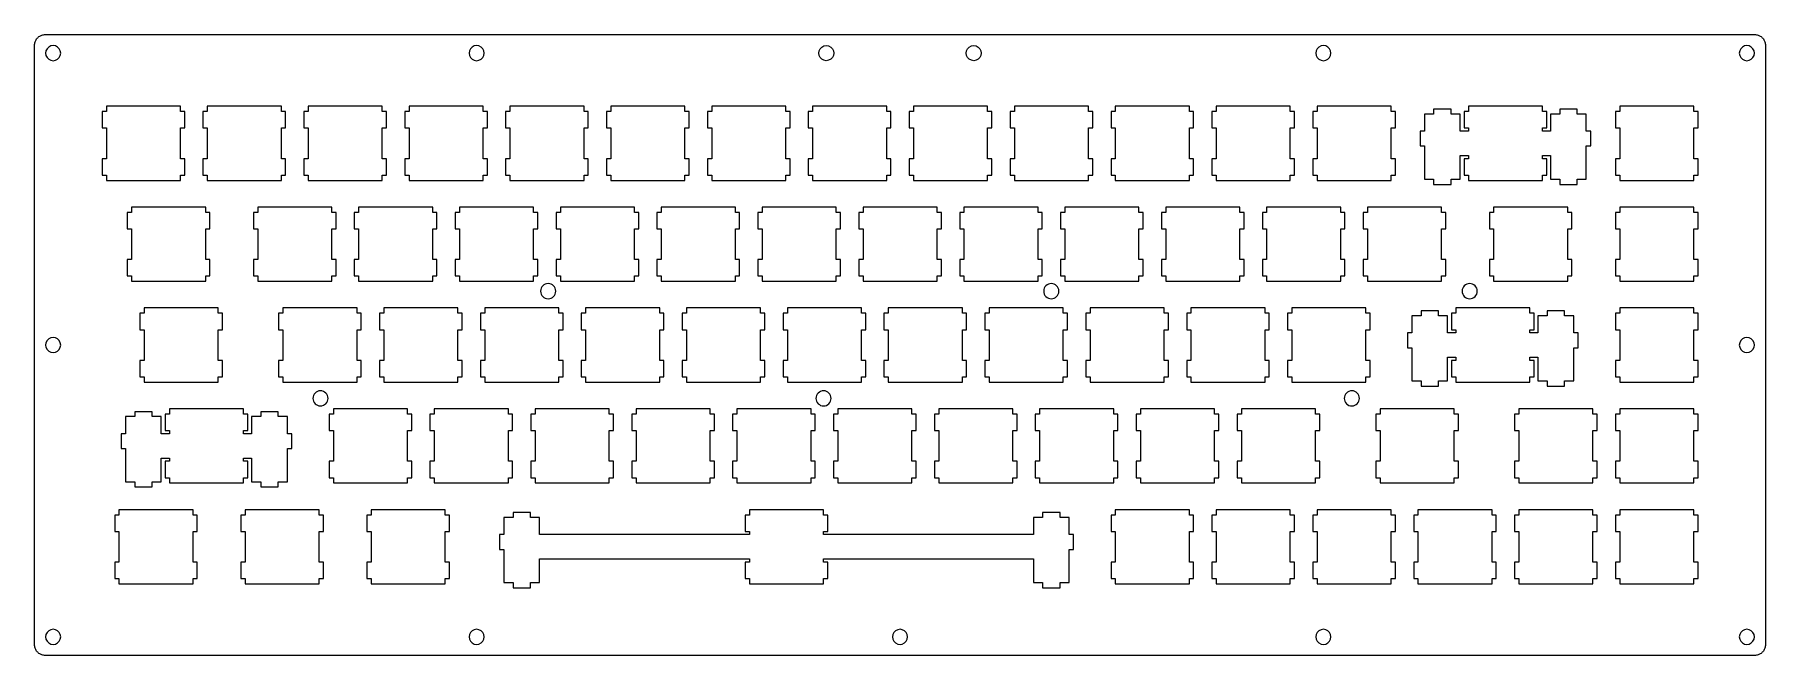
# Model space of a CAD drawing. Extents: x 5 to 332, y 5 to 122.
import ezdxf

# ---------------------------------------------------------------- set-up
doc = ezdxf.new("R2010")
doc.units = 0
doc.layers.add('Layer_1', color=7, linetype='CONTINUOUS')

msp = doc.modelspace()

# ---------------------------------------------------------------- linework, layer by layer
at = {"layer": 'Layer_1', "color": 7}
for p, q in [((5.098, 120.869), (5.153, 121.016)), ((5.153, 121.016), (5.218, 121.158)), ((5.218, 121.158), (5.295, 121.295)), ((5.295, 121.295), (5.382, 121.426)), ((5.382, 121.426), (5.48, 121.549)), ((5.48, 121.549), (5.586, 121.665)), ((5.586, 121.665), (5.702, 121.771)), ((5.702, 121.771), (5.825, 121.869)), ((5.825, 121.869), (5.956, 121.956)), ((5.956, 121.956), (6.093, 122.033)), ((6.093, 122.033), (6.235, 122.098)), ((6.235, 122.098), (6.382, 122.153)), ((6.382, 122.153), (6.534, 122.195)), ((6.534, 122.195), (6.688, 122.226)), ((6.688, 122.226), (6.844, 122.244)), ((6.844, 122.244), (7.001, 122.251)), ((7.001, 122.251), (329.802, 122.25)), ((329.802, 122.25), (329.958, 122.244)), ((329.958, 122.244), (330.114, 122.226)), ((330.114, 122.226), (330.268, 122.195)), ((330.268, 122.195), (330.42, 122.153)), ((330.42, 122.153), (330.567, 122.098)), ((330.567, 122.098), (330.709, 122.033)), ((330.709, 122.033), (330.846, 121.956)), ((330.846, 121.956), (330.977, 121.869)), ((330.977, 121.869), (331.1, 121.771)), ((331.1, 121.771), (331.216, 121.665)), ((331.216, 121.665), (331.322, 121.549)), ((331.322, 121.549), (331.42, 121.426)), ((331.42, 121.426), (331.507, 121.295)), ((331.507, 121.295), (331.584, 121.158)), ((331.584, 121.158), (331.649, 121.016)), ((331.649, 121.016), (331.704, 120.869)), ((5, 6.999), (5.001, 120.25)), ((5.001, 120.25), (5.007, 120.407)), ((5.007, 120.407), (5.025, 120.563)), ((5.025, 120.563), (5.056, 120.717)), ((5.056, 120.717), (5.098, 120.869)), ((7.145, 119.192), (7.075, 118.75)), ((7.075, 118.75), (7.145, 118.31)), ((7.348, 119.588), (7.145, 119.192)), ((7.145, 118.31), (7.348, 117.913)), ((7.663, 119.903), (7.348, 119.588)), ((7.348, 117.913), (7.663, 117.598)), ((8.059, 120.106), (7.663, 119.903)), ((8.5, 120.175), (8.059, 120.106)), ((8.941, 120.106), (8.5, 120.175)), ((9.338, 119.903), (8.941, 120.106)), ((9.653, 119.588), (9.338, 119.903)), ((9.338, 117.598), (9.653, 117.913)), ((9.856, 119.192), (9.653, 119.588)), ((9.653, 117.913), (9.856, 118.31)), ((9.925, 118.75), (9.856, 119.192)), ((9.856, 118.31), (9.925, 118.75)), ((87.095, 119.192), (87.026, 118.75)), ((87.026, 118.75), (87.095, 118.31)), ((87.298, 119.588), (87.095, 119.192)), ((87.095, 118.31), (87.298, 117.913)), ((87.613, 119.903), (87.298, 119.588)), ((87.298, 117.913), (87.613, 117.598)), ((88.01, 120.106), (87.613, 119.903)), ((88.451, 120.175), (88.01, 120.106)), ((88.891, 120.106), (88.451, 120.175)), ((89.288, 119.903), (88.891, 120.106)), ((89.604, 119.588), (89.288, 119.903)), ((89.288, 117.598), (89.604, 117.913)), ((89.806, 119.192), (89.604, 119.588)), ((89.604, 117.913), (89.806, 118.31)), ((89.876, 118.75), (89.806, 119.192)), ((89.806, 118.31), (89.876, 118.75)), ((153.06463, 118.750878), (153.13363, 119.190878)), ((153.13363, 118.308878), (153.06463, 118.750878)), ((153.13363, 119.190878), (153.33663, 119.587878)), ((153.33663, 117.912878), (153.13363, 118.308878)), ((153.33663, 119.587878), (153.65163, 119.902878)), ((153.65163, 117.597878), (153.33663, 117.912878)), ((153.65163, 119.902878), (154.04863, 120.105878)), ((154.04863, 120.105878), (154.48963, 120.175878)), ((154.48963, 120.175878), (154.92963, 120.105878)), ((154.92963, 120.105878), (155.32663, 119.902878)), ((155.32663, 119.902878), (155.64263, 119.587878)), ((155.64263, 117.912878), (155.32663, 117.597878)), ((155.64263, 119.587878), (155.84463, 119.190878)), ((155.84463, 118.308878), (155.64263, 117.912878)), ((155.84463, 119.190878), (155.91463, 118.750878)), ((155.91463, 118.750878), (155.84463, 118.308878)), ((180.88737, 118.750121), (180.95737, 119.192121)), ((180.95737, 118.310121), (180.88737, 118.750121)), ((180.95737, 119.192121), (181.15937, 119.588121)), ((181.15937, 117.913121), (180.95737, 118.310121)), ((181.15937, 119.588121), (181.47537, 119.903121)), ((181.47537, 117.598121), (181.15937, 117.913121)), ((181.47537, 119.903121), (181.87237, 120.106121)), ((181.87237, 120.106121), (182.31237, 120.175121)), ((182.31237, 120.175121), (182.75337, 120.106121)), ((182.75337, 120.106121), (183.15037, 119.903121)), ((183.15037, 119.903121), (183.46537, 119.588121)), ((183.46537, 117.913121), (183.15037, 117.598121)), ((183.46537, 119.588121), (183.66837, 119.192121)), ((183.66837, 118.310121), (183.46537, 117.913121)), ((183.66837, 119.192121), (183.73737, 118.750121)), ((183.73737, 118.750121), (183.66837, 118.310121)), ((246.996, 119.192), (246.926, 118.75)), ((246.926, 118.75), (246.996, 118.31)), ((247.198, 119.588), (246.996, 119.192)), ((246.996, 118.31), (247.198, 117.913)), ((247.514, 119.903), (247.198, 119.588)), ((247.198, 117.913), (247.514, 117.598)), ((247.911, 120.106), (247.514, 119.903)), ((248.351, 120.175), (247.911, 120.106)), ((248.792, 120.106), (248.351, 120.175)), ((249.189, 119.903), (248.792, 120.106)), ((249.504, 119.588), (249.189, 119.903)), ((249.189, 117.598), (249.504, 117.913)), ((249.707, 119.192), (249.504, 119.588)), ((249.504, 117.913), (249.707, 118.31)), ((249.776, 118.75), (249.707, 119.192)), ((249.707, 118.31), (249.776, 118.75)), ((326.946, 119.192), (326.877, 118.75)), ((326.877, 118.75), (326.946, 118.31)), ((327.149, 119.588), (326.946, 119.192)), ((326.946, 118.31), (327.149, 117.913)), ((327.464, 119.903), (327.149, 119.588)), ((327.149, 117.913), (327.464, 117.598)), ((327.861, 120.106), (327.464, 119.903)), ((328.302, 120.175), (327.861, 120.106)), ((328.742, 120.106), (328.302, 120.175)), ((329.139, 119.903), (328.742, 120.106)), ((329.454, 119.588), (329.139, 119.903)), ((329.139, 117.598), (329.454, 117.913)), ((329.657, 119.192), (329.454, 119.588)), ((329.454, 117.913), (329.657, 118.31)), ((329.727, 118.75), (329.657, 119.192)), ((329.657, 118.31), (329.727, 118.75)), ((331.704, 120.869), (331.746, 120.717)), ((331.746, 120.717), (331.777, 120.563)), ((331.777, 120.563), (331.795, 120.407)), ((331.795, 120.407), (331.802, 120.25)), ((331.802, 120.25), (331.802, 7)), ((7.663, 117.598), (8.059, 117.395)), ((8.059, 117.395), (8.5, 117.325)), ((8.5, 117.325), (8.941, 117.395)), ((8.941, 117.395), (9.338, 117.598)), ((87.613, 117.598), (88.01, 117.395)), ((88.01, 117.395), (88.451, 117.325)), ((88.451, 117.325), (88.891, 117.395)), ((88.891, 117.395), (89.288, 117.598)), ((154.04863, 117.394878), (153.65163, 117.597878)), ((154.48963, 117.325878), (154.04863, 117.394878)), ((154.92963, 117.394878), (154.48963, 117.325878)), ((155.32663, 117.597878), (154.92963, 117.394878)), ((181.87237, 117.395121), (181.47537, 117.598121)), ((182.31237, 117.325121), (181.87237, 117.395121)), ((182.75337, 117.395121), (182.31237, 117.325121)), ((183.15037, 117.598121), (182.75337, 117.395121)), ((247.514, 117.598), (247.911, 117.395)), ((247.911, 117.395), (248.351, 117.325)), ((248.351, 117.325), (248.792, 117.395)), ((248.792, 117.395), (249.189, 117.598)), ((327.464, 117.598), (327.861, 117.395)), ((327.861, 117.395), (328.302, 117.325)), ((328.302, 117.325), (328.742, 117.395)), ((328.742, 117.395), (329.139, 117.598)), ((32.542197, 108.71532), (18.542197, 108.71532)), ((18.542197, 108.71532), (18.542197, 107.71532)), ((32.542197, 107.71532), (32.542197, 108.71532)), ((51.592197, 108.71532), (37.592197, 108.71532)), ((37.592197, 108.71532), (37.592197, 107.71532)), ((51.592197, 107.71532), (51.592197, 108.71532)), ((70.642197, 108.71532), (56.642197, 108.71532)), ((56.642197, 108.71532), (56.642197, 107.71532)), ((70.642197, 107.71532), (70.642197, 108.71532)), ((89.692197, 108.71532), (75.692197, 108.71532)), ((75.692197, 108.71532), (75.692197, 107.71532)), ((89.692197, 107.71532), (89.692197, 108.71532)), ((108.742197, 108.71532), (94.742197, 108.71532)), ((94.742197, 108.71532), (94.742197, 107.71532)), ((108.742197, 107.71532), (108.742197, 108.71532)), ((127.791197, 108.71532), (113.791197, 108.71532)), ((113.791197, 108.71532), (113.791197, 107.71532)), ((127.791197, 107.71532), (127.791197, 108.71532)), ((146.842197, 108.71532), (132.841197, 108.71532)), ((132.841197, 108.71532), (132.841197, 107.71532)), ((146.842197, 107.71532), (146.842197, 108.71532)), ((165.892197, 108.71532), (151.892197, 108.71532)), ((151.892197, 108.71532), (151.892197, 107.71532)), ((165.892197, 107.71532), (165.892197, 108.71532)), ((184.942197, 108.71532), (170.942197, 108.71532)), ((170.942197, 108.71532), (170.942197, 107.71532)), ((184.942197, 107.71532), (184.942197, 108.71532)), ((203.992197, 108.71532), (189.992197, 108.71532)), ((189.992197, 108.71532), (189.992197, 107.71532)), ((203.992197, 107.71532), (203.992197, 108.71532)), ((223.042197, 108.71532), (209.042197, 108.71532)), ((209.042197, 108.71532), (209.042197, 107.71532)), ((223.042197, 107.71532), (223.042197, 108.71532)), ((242.092197, 108.71532), (228.092197, 108.71532)), ((228.092197, 108.71532), (228.092197, 107.71532)), ((242.092197, 107.71532), (242.092197, 108.71532)), ((261.142197, 108.71532), (247.142197, 108.71532)), ((247.142197, 108.71532), (247.142197, 107.71532)), ((261.142197, 107.71532), (261.142197, 108.71532)), ((272.467197, 108.16632), (269.166197, 108.16632)), ((269.166197, 108.16632), (269.166197, 107.24532)), ((272.467197, 107.24532), (272.467197, 108.16632)), ((289.717197, 108.71532), (275.717197, 108.71532)), ((275.717197, 108.71532), (275.717197, 107.71532)), ((289.717197, 107.71532), (289.717197, 108.71532)), ((296.267197, 108.16632), (292.967197, 108.16632)), ((292.967197, 108.16632), (292.967197, 107.24532)), ((296.267197, 107.24532), (296.267197, 108.16632)), ((318.292197, 108.71532), (304.292197, 108.71532)), ((304.292197, 108.71532), (304.292197, 107.71532)), ((318.292197, 107.71532), (318.292197, 108.71532)), ((17.742197, 107.71532), (17.742197, 104.61532)), ((18.542197, 107.71532), (17.742197, 107.71532)), ((17.742197, 104.61532), (18.542197, 104.61532)), ((18.542197, 104.61532), (18.542197, 98.81532)), ((33.342197, 107.71532), (32.542197, 107.71532)), ((32.542197, 98.81532), (32.542197, 104.61532)), ((32.542197, 104.61532), (33.342197, 104.61532)), ((33.342197, 104.61532), (33.342197, 107.71532)), ((36.792197, 107.71532), (36.792197, 104.61532)), ((37.592197, 107.71532), (36.792197, 107.71532)), ((36.792197, 104.61532), (37.592197, 104.61532)), ((37.592197, 104.61532), (37.592197, 98.81532)), ((52.392197, 107.71532), (51.592197, 107.71532)), ((51.592197, 98.81532), (51.592197, 104.61532)), ((51.592197, 104.61532), (52.392197, 104.61532)), ((52.392197, 104.61532), (52.392197, 107.71532)), ((55.842197, 107.71532), (55.842197, 104.61532)), ((56.642197, 107.71532), (55.842197, 107.71532)), ((55.842197, 104.61532), (56.642197, 104.61532)), ((56.642197, 104.61532), (56.642197, 98.81532)), ((71.442197, 107.71532), (70.642197, 107.71532)), ((70.642197, 98.81532), (70.642197, 104.61532)), ((70.642197, 104.61532), (71.442197, 104.61532)), ((71.442197, 104.61532), (71.442197, 107.71532)), ((74.892197, 107.71532), (74.892197, 104.61532)), ((75.692197, 107.71532), (74.892197, 107.71532)), ((74.892197, 104.61532), (75.692197, 104.61532)), ((75.692197, 104.61532), (75.692197, 98.81532)), ((90.492197, 107.71532), (89.692197, 107.71532)), ((89.692197, 98.81532), (89.692197, 104.61532)), ((89.692197, 104.61532), (90.492197, 104.61532)), ((90.492197, 104.61532), (90.492197, 107.71532)), ((93.942197, 107.71532), (93.942197, 104.61532)), ((94.742197, 107.71532), (93.942197, 107.71532)), ((93.942197, 104.61532), (94.742197, 104.61532)), ((94.742197, 104.61532), (94.742197, 98.81532)), ((109.541197, 107.71532), (108.742197, 107.71532)), ((108.742197, 98.81532), (108.742197, 104.61532)), ((108.742197, 104.61532), (109.541197, 104.61532)), ((109.541197, 104.61532), (109.541197, 107.71532)), ((112.992197, 107.71532), (112.992197, 104.61532)), ((113.791197, 107.71532), (112.992197, 107.71532)), ((112.992197, 104.61532), (113.791197, 104.61532)), ((113.791197, 104.61532), (113.791197, 98.81532)), ((128.591197, 107.71532), (127.791197, 107.71532)), ((127.791197, 98.81532), (127.791197, 104.61532)), ((127.791197, 104.61532), (128.591197, 104.61532)), ((128.591197, 104.61532), (128.591197, 107.71532)), ((132.041197, 107.71532), (132.041197, 104.61532)), ((132.841197, 107.71532), (132.041197, 107.71532)), ((132.041197, 104.61532), (132.841197, 104.61532)), ((132.841197, 104.61532), (132.841197, 98.81532)), ((147.642197, 107.71532), (146.842197, 107.71532)), ((146.842197, 98.81532), (146.842197, 104.61532)), ((146.842197, 104.61532), (147.642197, 104.61532)), ((147.642197, 104.61532), (147.642197, 107.71532)), ((151.092197, 107.71532), (151.092197, 104.61532)), ((151.892197, 107.71532), (151.092197, 107.71532)), ((151.092197, 104.61532), (151.892197, 104.61532)), ((151.892197, 104.61532), (151.892197, 98.81532)), ((166.692197, 107.71532), (165.892197, 107.71532)), ((165.892197, 98.81532), (165.892197, 104.61532)), ((165.892197, 104.61532), (166.692197, 104.61532)), ((166.692197, 104.61532), (166.692197, 107.71532)), ((170.142197, 107.71532), (170.142197, 104.61532)), ((170.942197, 107.71532), (170.142197, 107.71532)), ((170.142197, 104.61532), (170.942197, 104.61532)), ((170.942197, 104.61532), (170.942197, 98.81532)), ((185.742197, 107.71532), (184.942197, 107.71532)), ((184.942197, 98.81532), (184.942197, 104.61532)), ((184.942197, 104.61532), (185.742197, 104.61532)), ((185.742197, 104.61532), (185.742197, 107.71532)), ((189.192197, 107.71532), (189.192197, 104.61532)), ((189.992197, 107.71532), (189.192197, 107.71532)), ((189.192197, 104.61532), (189.992197, 104.61532)), ((189.992197, 104.61532), (189.992197, 98.81532)), ((204.792197, 107.71532), (203.992197, 107.71532)), ((203.992197, 98.81532), (203.992197, 104.61532)), ((203.992197, 104.61532), (204.792197, 104.61532)), ((204.792197, 104.61532), (204.792197, 107.71532)), ((208.242197, 107.71532), (208.242197, 104.61532)), ((209.042197, 107.71532), (208.242197, 107.71532)), ((208.242197, 104.61532), (209.042197, 104.61532)), ((209.042197, 104.61532), (209.042197, 98.81532)), ((223.842197, 107.71532), (223.042197, 107.71532)), ((223.042197, 98.81532), (223.042197, 104.61532)), ((223.042197, 104.61532), (223.842197, 104.61532)), ((223.842197, 104.61532), (223.842197, 107.71532)), ((227.292197, 107.71532), (227.292197, 104.61532)), ((228.092197, 107.71532), (227.292197, 107.71532)), ((227.292197, 104.61532), (228.092197, 104.61532)), ((228.092197, 104.61532), (228.092197, 98.81532)), ((242.892197, 107.71532), (242.092197, 107.71532)), ((242.092197, 98.81532), (242.092197, 104.61532)), ((242.092197, 104.61532), (242.892197, 104.61532)), ((242.892197, 104.61532), (242.892197, 107.71532)), ((246.342197, 107.71532), (246.342197, 104.61532)), ((247.142197, 107.71532), (246.342197, 107.71532)), ((246.342197, 104.61532), (247.142197, 104.61532)), ((247.142197, 104.61532), (247.142197, 98.81532)), ((261.942197, 107.71532), (261.142197, 107.71532)), ((261.142197, 98.81532), (261.142197, 104.61532)), ((261.142197, 104.61532), (261.942197, 104.61532)), ((261.942197, 104.61532), (261.942197, 107.71532)), ((269.166197, 107.24532), (267.442197, 107.24532)), ((267.442197, 107.24532), (267.442197, 104.01532)), ((274.192197, 107.24532), (272.467197, 107.24532)), ((274.192197, 104.01532), (274.192197, 107.24532)), ((274.917197, 107.71532), (274.917197, 104.61532)), ((275.717197, 107.71532), (274.917197, 107.71532)), ((274.917197, 104.61532), (275.717197, 104.61532)), ((275.717197, 104.61532), (275.717197, 104.01532)), ((290.517197, 107.71532), (289.717197, 107.71532)), ((289.717197, 104.01532), (289.717197, 104.61532)), ((289.717197, 104.61532), (290.517197, 104.61532)), ((290.517197, 104.61532), (290.517197, 107.71532)), ((292.967197, 107.24532), (291.242197, 107.24532)), ((291.242197, 107.24532), (291.242197, 104.01532)), ((297.992197, 107.24532), (296.267197, 107.24532)), ((297.992197, 104.01532), (297.992197, 107.24532)), ((303.492197, 107.71532), (303.492197, 104.61532)), ((304.292197, 107.71532), (303.492197, 107.71532)), ((303.492197, 104.61532), (304.292197, 104.61532)), ((304.292197, 104.61532), (304.292197, 98.81532)), ((319.092197, 107.71532), (318.292197, 107.71532)), ((318.292197, 98.81532), (318.292197, 104.61532)), ((318.292197, 104.61532), (319.092197, 104.61532)), ((319.092197, 104.61532), (319.092197, 107.71532)), ((267.442197, 104.01532), (266.617197, 104.01532)), ((266.617197, 104.01532), (266.617197, 101.21532)), ((275.717197, 104.01532), (274.192197, 104.01532)), ((291.242197, 104.01532), (289.717197, 104.01532)), ((298.817197, 104.01532), (297.992197, 104.01532)), ((298.817197, 101.21532), (298.817197, 104.01532)), ((18.542197, 98.81532), (17.742197, 98.81532)), ((17.742197, 98.81532), (17.742197, 95.71532)), ((33.342197, 98.81532), (32.542197, 98.81532)), ((33.342197, 95.71532), (33.342197, 98.81532)), ((37.592197, 98.81532), (36.792197, 98.81532)), ((36.792197, 98.81532), (36.792197, 95.71532)), ((52.392197, 98.81532), (51.592197, 98.81532)), ((52.392197, 95.71532), (52.392197, 98.81532)), ((56.642197, 98.81532), (55.842197, 98.81532)), ((55.842197, 98.81532), (55.842197, 95.71532)), ((71.442197, 98.81532), (70.642197, 98.81532)), ((71.442197, 95.71532), (71.442197, 98.81532)), ((75.692197, 98.81532), (74.892197, 98.81532)), ((74.892197, 98.81532), (74.892197, 95.71532)), ((90.492197, 98.81532), (89.692197, 98.81532)), ((90.492197, 95.71532), (90.492197, 98.81532)), ((94.742197, 98.81532), (93.942197, 98.81532)), ((93.942197, 98.81532), (93.942197, 95.71532)), ((109.541197, 98.81532), (108.742197, 98.81532)), ((109.541197, 95.71532), (109.541197, 98.81532)), ((113.791197, 98.81532), (112.992197, 98.81532)), ((112.992197, 98.81532), (112.992197, 95.71532)), ((128.591197, 98.81532), (127.791197, 98.81532)), ((128.591197, 95.71532), (128.591197, 98.81532)), ((132.841197, 98.81532), (132.041197, 98.81532)), ((132.041197, 98.81532), (132.041197, 95.71532)), ((147.642197, 98.81532), (146.842197, 98.81532)), ((147.642197, 95.71532), (147.642197, 98.81532)), ((151.892197, 98.81532), (151.092197, 98.81532)), ((151.092197, 98.81532), (151.092197, 95.71532)), ((166.692197, 98.81532), (165.892197, 98.81532)), ((166.692197, 95.71532), (166.692197, 98.81532)), ((170.942197, 98.81532), (170.142197, 98.81532)), ((170.142197, 98.81532), (170.142197, 95.71532)), ((185.742197, 98.81532), (184.942197, 98.81532)), ((185.742197, 95.71532), (185.742197, 98.81532)), ((189.992197, 98.81532), (189.192197, 98.81532)), ((189.192197, 98.81532), (189.192197, 95.71532)), ((204.792197, 98.81532), (203.992197, 98.81532)), ((204.792197, 95.71532), (204.792197, 98.81532)), ((209.042197, 98.81532), (208.242197, 98.81532)), ((208.242197, 98.81532), (208.242197, 95.71532)), ((223.842197, 98.81532), (223.042197, 98.81532)), ((223.842197, 95.71532), (223.842197, 98.81532)), ((228.092197, 98.81532), (227.292197, 98.81532)), ((227.292197, 98.81532), (227.292197, 95.71532)), ((242.892197, 98.81532), (242.092197, 98.81532)), ((242.892197, 95.71532), (242.892197, 98.81532)), ((247.142197, 98.81532), (246.342197, 98.81532)), ((246.342197, 98.81532), (246.342197, 95.71532)), ((261.942197, 98.81532), (261.142197, 98.81532)), ((261.942197, 95.71532), (261.942197, 98.81532)), ((266.617197, 101.21532), (267.442197, 101.21532)), ((267.442197, 101.21532), (267.442197, 94.94532)), ((274.192197, 94.94532), (274.192197, 99.41532)), ((274.192197, 99.41532), (275.717197, 99.41532)), ((275.717197, 98.81532), (274.917197, 98.81532)), ((274.917197, 98.81532), (274.917197, 95.71532)), ((275.717197, 99.41532), (275.717197, 98.81532)), ((289.717197, 98.81532), (289.717197, 99.41532)), ((289.717197, 99.41532), (291.242197, 99.41532)), ((290.517197, 98.81532), (289.717197, 98.81532)), ((290.517197, 95.71532), (290.517197, 98.81532)), ((291.242197, 99.41532), (291.242197, 94.94532)), ((297.992197, 94.94532), (297.992197, 101.21532)), ((297.992197, 101.21532), (298.817197, 101.21532)), ((304.292197, 98.81532), (303.492197, 98.81532)), ((303.492197, 98.81532), (303.492197, 95.71532)), ((319.092197, 98.81532), (318.292197, 98.81532)), ((319.092197, 95.71532), (319.092197, 98.81532)), ((17.742197, 95.71532), (18.542197, 95.71532)), ((18.542197, 95.71532), (18.542197, 94.71532)), ((32.542197, 94.71532), (32.542197, 95.71532)), ((32.542197, 95.71532), (33.342197, 95.71532)), ((36.792197, 95.71532), (37.592197, 95.71532)), ((37.592197, 95.71532), (37.592197, 94.71532)), ((51.592197, 94.71532), (51.592197, 95.71532)), ((51.592197, 95.71532), (52.392197, 95.71532)), ((55.842197, 95.71532), (56.642197, 95.71532)), ((56.642197, 95.71532), (56.642197, 94.71532)), ((70.642197, 94.71532), (70.642197, 95.71532)), ((70.642197, 95.71532), (71.442197, 95.71532)), ((74.892197, 95.71532), (75.692197, 95.71532)), ((75.692197, 95.71532), (75.692197, 94.71532)), ((89.692197, 94.71532), (89.692197, 95.71532)), ((89.692197, 95.71532), (90.492197, 95.71532)), ((93.942197, 95.71532), (94.742197, 95.71532)), ((94.742197, 95.71532), (94.742197, 94.71532)), ((108.742197, 94.71532), (108.742197, 95.71532)), ((108.742197, 95.71532), (109.541197, 95.71532)), ((112.992197, 95.71532), (113.791197, 95.71532)), ((113.791197, 95.71532), (113.791197, 94.71532)), ((127.791197, 94.71532), (127.791197, 95.71532)), ((127.791197, 95.71532), (128.591197, 95.71532)), ((132.041197, 95.71532), (132.841197, 95.71532)), ((132.841197, 95.71532), (132.841197, 94.71532)), ((146.842197, 94.71532), (146.842197, 95.71532)), ((146.842197, 95.71532), (147.642197, 95.71532)), ((151.092197, 95.71532), (151.892197, 95.71532)), ((151.892197, 95.71532), (151.892197, 94.71532)), ((165.892197, 94.71532), (165.892197, 95.71532)), ((165.892197, 95.71532), (166.692197, 95.71532)), ((170.142197, 95.71532), (170.942197, 95.71532)), ((170.942197, 95.71532), (170.942197, 94.71532)), ((184.942197, 94.71532), (184.942197, 95.71532)), ((184.942197, 95.71532), (185.742197, 95.71532)), ((189.192197, 95.71532), (189.992197, 95.71532)), ((189.992197, 95.71532), (189.992197, 94.71532)), ((203.992197, 94.71532), (203.992197, 95.71532)), ((203.992197, 95.71532), (204.792197, 95.71532)), ((208.242197, 95.71532), (209.042197, 95.71532)), ((209.042197, 95.71532), (209.042197, 94.71532)), ((223.042197, 94.71532), (223.042197, 95.71532)), ((223.042197, 95.71532), (223.842197, 95.71532)), ((227.292197, 95.71532), (228.092197, 95.71532)), ((228.092197, 95.71532), (228.092197, 94.71532)), ((242.092197, 94.71532), (242.092197, 95.71532)), ((242.092197, 95.71532), (242.892197, 95.71532)), ((246.342197, 95.71532), (247.142197, 95.71532)), ((247.142197, 95.71532), (247.142197, 94.71532)), ((261.142197, 94.71532), (261.142197, 95.71532)), ((261.142197, 95.71532), (261.942197, 95.71532)), ((267.442197, 94.94532), (269.166197, 94.94532)), ((269.166197, 94.94532), (269.166197, 93.96532)), ((272.467197, 93.96532), (272.467197, 94.94532)), ((272.467197, 94.94532), (274.192197, 94.94532)), ((274.917197, 95.71532), (275.717197, 95.71532)), ((275.717197, 95.71532), (275.717197, 94.71532)), ((289.717197, 94.71532), (289.717197, 95.71532)), ((289.717197, 95.71532), (290.517197, 95.71532)), ((291.242197, 94.94532), (292.967197, 94.94532)), ((292.967197, 94.94532), (292.967197, 93.96532)), ((296.267197, 93.96532), (296.267197, 94.94532)), ((296.267197, 94.94532), (297.992197, 94.94532)), ((303.492197, 95.71532), (304.292197, 95.71532)), ((304.292197, 95.71532), (304.292197, 94.71532)), ((318.292197, 94.71532), (318.292197, 95.71532)), ((318.292197, 95.71532), (319.092197, 95.71532)), ((18.542197, 94.71532), (32.542197, 94.71532)), ((37.592197, 94.71532), (51.592197, 94.71532)), ((56.642197, 94.71532), (70.642197, 94.71532)), ((75.692197, 94.71532), (89.692197, 94.71532)), ((94.742197, 94.71532), (108.742197, 94.71532)), ((113.791197, 94.71532), (127.791197, 94.71532)), ((132.841197, 94.71532), (146.842197, 94.71532)), ((151.892197, 94.71532), (165.892197, 94.71532)), ((170.942197, 94.71532), (184.942197, 94.71532)), ((189.992197, 94.71532), (203.992197, 94.71532)), ((209.042197, 94.71532), (223.042197, 94.71532)), ((228.092197, 94.71532), (242.092197, 94.71532)), ((247.142197, 94.71532), (261.142197, 94.71532)), ((269.166197, 93.96532), (272.467197, 93.96532)), ((275.717197, 94.71532), (289.717197, 94.71532)), ((292.967197, 93.96532), (296.267197, 93.96532)), ((304.292197, 94.71532), (318.292197, 94.71532)), ((22.504197, 88.66532), (22.504197, 85.56532)), ((23.304197, 88.66532), (22.504197, 88.66532)), ((37.304197, 89.66532), (23.304197, 89.66532)), ((23.304197, 89.66532), (23.304197, 88.66532)), ((37.304197, 88.66532), (37.304197, 89.66532)), ((38.104197, 88.66532), (37.304197, 88.66532)), ((38.104197, 85.56532), (38.104197, 88.66532)), ((46.317197, 88.66532), (46.317197, 85.56532)), ((47.117197, 88.66532), (46.317197, 88.66532)), ((61.117197, 89.66532), (47.117197, 89.66532)), ((47.117197, 89.66532), (47.117197, 88.66532)), ((61.117197, 88.66532), (61.117197, 89.66532)), ((61.917197, 88.66532), (61.117197, 88.66532)), ((61.917197, 85.56532), (61.917197, 88.66532)), ((65.367197, 88.66532), (65.367197, 85.56532)), ((66.167197, 88.66532), (65.367197, 88.66532)), ((80.167197, 89.66532), (66.167197, 89.66532)), ((66.167197, 89.66532), (66.167197, 88.66532)), ((80.167197, 88.66532), (80.167197, 89.66532)), ((80.967197, 88.66532), (80.167197, 88.66532)), ((80.967197, 85.56532), (80.967197, 88.66532)), ((84.417197, 88.66532), (84.417197, 85.56532)), ((85.217197, 88.66532), (84.417197, 88.66532)), ((99.217197, 89.66532), (85.217197, 89.66532)), ((85.217197, 89.66532), (85.217197, 88.66532)), ((99.217197, 88.66532), (99.217197, 89.66532)), ((100.017197, 88.66532), (99.217197, 88.66532)), ((100.017197, 85.56532), (100.017197, 88.66532)), ((103.467197, 88.66532), (103.467197, 85.56532)), ((104.267197, 88.66532), (103.467197, 88.66532)), ((118.267197, 89.66532), (104.267197, 89.66532)), ((104.267197, 89.66532), (104.267197, 88.66532)), ((118.267197, 88.66532), (118.267197, 89.66532)), ((119.067197, 88.66532), (118.267197, 88.66532)), ((119.067197, 85.56532), (119.067197, 88.66532)), ((122.517197, 88.66532), (122.517197, 85.56532)), ((123.317197, 88.66532), (122.517197, 88.66532)), ((137.317197, 89.66532), (123.317197, 89.66532)), ((123.317197, 89.66532), (123.317197, 88.66532)), ((137.317197, 88.66532), (137.317197, 89.66532)), ((138.117197, 88.66532), (137.317197, 88.66532)), ((138.117197, 85.56532), (138.117197, 88.66532)), ((141.566197, 88.66532), (141.566197, 85.56532)), ((142.367197, 88.66532), (141.566197, 88.66532)), ((156.367197, 89.66532), (142.367197, 89.66532)), ((142.367197, 89.66532), (142.367197, 88.66532)), ((156.367197, 88.66532), (156.367197, 89.66532)), ((157.167197, 88.66532), (156.367197, 88.66532)), ((157.167197, 85.56532), (157.167197, 88.66532)), ((160.617197, 88.66532), (160.617197, 85.56532)), ((161.417197, 88.66532), (160.617197, 88.66532)), ((175.417197, 89.66532), (161.417197, 89.66532)), ((161.417197, 89.66532), (161.417197, 88.66532)), ((175.417197, 88.66532), (175.417197, 89.66532)), ((176.217197, 88.66532), (175.417197, 88.66532)), ((176.217197, 85.56532), (176.217197, 88.66532)), ((179.667197, 88.66532), (179.667197, 85.56532)), ((180.467197, 88.66532), (179.667197, 88.66532)), ((194.467197, 89.66532), (180.467197, 89.66532)), ((180.467197, 89.66532), (180.467197, 88.66532)), ((194.467197, 88.66532), (194.467197, 89.66532)), ((195.267197, 88.66532), (194.467197, 88.66532)), ((195.267197, 85.56532), (195.267197, 88.66532)), ((198.717197, 88.66532), (198.717197, 85.56532)), ((199.517197, 88.66532), (198.717197, 88.66532)), ((213.517197, 89.66532), (199.517197, 89.66532)), ((199.517197, 89.66532), (199.517197, 88.66532)), ((213.517197, 88.66532), (213.517197, 89.66532)), ((214.317197, 88.66532), (213.517197, 88.66532)), ((214.317197, 85.56532), (214.317197, 88.66532)), ((217.767197, 88.66532), (217.767197, 85.56532)), ((218.567197, 88.66532), (217.767197, 88.66532)), ((232.567197, 89.66532), (218.567197, 89.66532)), ((218.567197, 89.66532), (218.567197, 88.66532)), ((232.567197, 88.66532), (232.567197, 89.66532)), ((233.367197, 88.66532), (232.567197, 88.66532)), ((233.367197, 85.56532), (233.367197, 88.66532)), ((236.817197, 88.66532), (236.817197, 85.56532)), ((237.617197, 88.66532), (236.817197, 88.66532)), ((251.617197, 89.66532), (237.617197, 89.66532)), ((237.617197, 89.66532), (237.617197, 88.66532)), ((251.617197, 88.66532), (251.617197, 89.66532)), ((252.417197, 88.66532), (251.617197, 88.66532)), ((252.417197, 85.56532), (252.417197, 88.66532)), ((255.867197, 88.66532), (255.867197, 85.56532)), ((256.667197, 88.66532), (255.867197, 88.66532)), ((270.666197, 89.66532), (256.667197, 89.66532)), ((256.667197, 89.66532), (256.667197, 88.66532)), ((270.666197, 88.66532), (270.666197, 89.66532)), ((271.467197, 88.66532), (270.666197, 88.66532)), ((271.467197, 85.56532), (271.467197, 88.66532)), ((279.679197, 88.66532), (279.679197, 85.56532)), ((280.479197, 88.66532), (279.679197, 88.66532)), ((294.479197, 89.66532), (280.479197, 89.66532)), ((280.479197, 89.66532), (280.479197, 88.66532)), ((294.479197, 88.66532), (294.479197, 89.66532)), ((295.279197, 88.66532), (294.479197, 88.66532)), ((295.279197, 85.56532), (295.279197, 88.66532)), ((303.492197, 88.66532), (303.492197, 85.56532)), ((304.292197, 88.66532), (303.492197, 88.66532)), ((318.292197, 89.66532), (304.292197, 89.66532)), ((304.292197, 89.66532), (304.292197, 88.66532)), ((318.292197, 88.66532), (318.292197, 89.66532)), ((319.092197, 88.66532), (318.292197, 88.66532)), ((319.092197, 85.56532), (319.092197, 88.66532)), ((22.504197, 85.56532), (23.304197, 85.56532)), ((23.304197, 85.56532), (23.304197, 79.76532)), ((37.304197, 79.76532), (37.304197, 85.56532)), ((37.304197, 85.56532), (38.104197, 85.56532)), ((46.317197, 85.56532), (47.117197, 85.56532)), ((47.117197, 85.56532), (47.117197, 79.76532)), ((61.117197, 79.76532), (61.117197, 85.56532)), ((61.117197, 85.56532), (61.917197, 85.56532)), ((65.367197, 85.56532), (66.167197, 85.56532)), ((66.167197, 85.56532), (66.167197, 79.76532)), ((80.167197, 79.76532), (80.167197, 85.56532)), ((80.167197, 85.56532), (80.967197, 85.56532)), ((84.417197, 85.56532), (85.217197, 85.56532)), ((85.217197, 85.56532), (85.217197, 79.76532)), ((99.217197, 79.76532), (99.217197, 85.56532)), ((99.217197, 85.56532), (100.017197, 85.56532)), ((103.467197, 85.56532), (104.267197, 85.56532)), ((104.267197, 85.56532), (104.267197, 79.76532)), ((118.267197, 79.76532), (118.267197, 85.56532)), ((118.267197, 85.56532), (119.067197, 85.56532)), ((122.517197, 85.56532), (123.317197, 85.56532)), ((123.317197, 85.56532), (123.317197, 79.76532)), ((137.317197, 79.76532), (137.317197, 85.56532)), ((137.317197, 85.56532), (138.117197, 85.56532)), ((141.566197, 85.56532), (142.367197, 85.56532)), ((142.367197, 85.56532), (142.367197, 79.76532)), ((156.367197, 79.76532), (156.367197, 85.56532)), ((156.367197, 85.56532), (157.167197, 85.56532)), ((160.617197, 85.56532), (161.417197, 85.56532)), ((161.417197, 85.56532), (161.417197, 79.76532)), ((175.417197, 79.76532), (175.417197, 85.56532)), ((175.417197, 85.56532), (176.217197, 85.56532)), ((179.667197, 85.56532), (180.467197, 85.56532)), ((180.467197, 85.56532), (180.467197, 79.76532)), ((194.467197, 79.76532), (194.467197, 85.56532)), ((194.467197, 85.56532), (195.267197, 85.56532)), ((198.717197, 85.56532), (199.517197, 85.56532)), ((199.517197, 85.56532), (199.517197, 79.76532)), ((213.517197, 79.76532), (213.517197, 85.56532)), ((213.517197, 85.56532), (214.317197, 85.56532)), ((217.767197, 85.56532), (218.567197, 85.56532)), ((218.567197, 85.56532), (218.567197, 79.76532)), ((232.567197, 79.76532), (232.567197, 85.56532)), ((232.567197, 85.56532), (233.367197, 85.56532)), ((236.817197, 85.56532), (237.617197, 85.56532)), ((237.617197, 85.56532), (237.617197, 79.76532)), ((251.617197, 79.76532), (251.617197, 85.56532)), ((251.617197, 85.56532), (252.417197, 85.56532)), ((255.867197, 85.56532), (256.667197, 85.56532)), ((256.667197, 85.56532), (256.667197, 79.76532)), ((270.666197, 79.76532), (270.666197, 85.56532)), ((270.666197, 85.56532), (271.467197, 85.56532)), ((279.679197, 85.56532), (280.479197, 85.56532)), ((280.479197, 85.56532), (280.479197, 79.76532)), ((294.479197, 79.76532), (294.479197, 85.56532)), ((294.479197, 85.56532), (295.279197, 85.56532)), ((303.492197, 85.56532), (304.292197, 85.56532)), ((304.292197, 85.56532), (304.292197, 79.76532)), ((318.292197, 79.76532), (318.292197, 85.56532)), ((318.292197, 85.56532), (319.092197, 85.56532)), ((23.304197, 79.76532), (22.504197, 79.76532)), ((22.504197, 79.76532), (22.504197, 76.66532)), ((38.104197, 79.76532), (37.304197, 79.76532)), ((38.104197, 76.66532), (38.104197, 79.76532)), ((47.117197, 79.76532), (46.317197, 79.76532)), ((46.317197, 79.76532), (46.317197, 76.66532)), ((61.917197, 79.76532), (61.117197, 79.76532)), ((61.917197, 76.66532), (61.917197, 79.76532)), ((66.167197, 79.76532), (65.367197, 79.76532)), ((65.367197, 79.76532), (65.367197, 76.66532)), ((80.967197, 79.76532), (80.167197, 79.76532)), ((80.967197, 76.66532), (80.967197, 79.76532)), ((85.217197, 79.76532), (84.417197, 79.76532)), ((84.417197, 79.76532), (84.417197, 76.66532)), ((100.017197, 79.76532), (99.217197, 79.76532)), ((100.017197, 76.66532), (100.017197, 79.76532)), ((104.267197, 79.76532), (103.467197, 79.76532)), ((103.467197, 79.76532), (103.467197, 76.66532)), ((119.067197, 79.76532), (118.267197, 79.76532)), ((119.067197, 76.66532), (119.067197, 79.76532)), ((123.317197, 79.76532), (122.517197, 79.76532)), ((122.517197, 79.76532), (122.517197, 76.66532)), ((138.117197, 79.76532), (137.317197, 79.76532)), ((138.117197, 76.66532), (138.117197, 79.76532)), ((142.367197, 79.76532), (141.566197, 79.76532)), ((141.566197, 79.76532), (141.566197, 76.66532)), ((157.167197, 79.76532), (156.367197, 79.76532)), ((157.167197, 76.66532), (157.167197, 79.76532)), ((161.417197, 79.76532), (160.617197, 79.76532)), ((160.617197, 79.76532), (160.617197, 76.66532)), ((176.217197, 79.76532), (175.417197, 79.76532)), ((176.217197, 76.66532), (176.217197, 79.76532)), ((180.467197, 79.76532), (179.667197, 79.76532)), ((179.667197, 79.76532), (179.667197, 76.66532)), ((195.267197, 79.76532), (194.467197, 79.76532)), ((195.267197, 76.66532), (195.267197, 79.76532)), ((199.517197, 79.76532), (198.717197, 79.76532)), ((198.717197, 79.76532), (198.717197, 76.66532)), ((214.317197, 79.76532), (213.517197, 79.76532)), ((214.317197, 76.66532), (214.317197, 79.76532)), ((218.567197, 79.76532), (217.767197, 79.76532)), ((217.767197, 79.76532), (217.767197, 76.66532)), ((233.367197, 79.76532), (232.567197, 79.76532)), ((233.367197, 76.66532), (233.367197, 79.76532)), ((237.617197, 79.76532), (236.817197, 79.76532)), ((236.817197, 79.76532), (236.817197, 76.66532)), ((252.417197, 79.76532), (251.617197, 79.76532)), ((252.417197, 76.66532), (252.417197, 79.76532)), ((256.667197, 79.76532), (255.867197, 79.76532)), ((255.867197, 79.76532), (255.867197, 76.66532)), ((271.467197, 79.76532), (270.666197, 79.76532)), ((271.467197, 76.66532), (271.467197, 79.76532)), ((280.479197, 79.76532), (279.679197, 79.76532)), ((279.679197, 79.76532), (279.679197, 76.66532)), ((295.279197, 79.76532), (294.479197, 79.76532)), ((295.279197, 76.66532), (295.279197, 79.76532)), ((304.292197, 79.76532), (303.492197, 79.76532)), ((303.492197, 79.76532), (303.492197, 76.66532)), ((319.092197, 79.76532), (318.292197, 79.76532)), ((319.092197, 76.66532), (319.092197, 79.76532)), ((22.504197, 76.66532), (23.304197, 76.66532)), ((23.304197, 76.66532), (23.304197, 75.66532)), ((23.304197, 75.66532), (37.304197, 75.66532)), ((37.304197, 75.66532), (37.304197, 76.66532)), ((37.304197, 76.66532), (38.104197, 76.66532)), ((46.317197, 76.66532), (47.117197, 76.66532)), ((47.117197, 76.66532), (47.117197, 75.66532)), ((47.117197, 75.66532), (61.117197, 75.66532)), ((61.117197, 75.66532), (61.117197, 76.66532)), ((61.117197, 76.66532), (61.917197, 76.66532)), ((65.367197, 76.66532), (66.167197, 76.66532)), ((66.167197, 76.66532), (66.167197, 75.66532)), ((66.167197, 75.66532), (80.167197, 75.66532)), ((80.167197, 75.66532), (80.167197, 76.66532)), ((80.167197, 76.66532), (80.967197, 76.66532)), ((84.417197, 76.66532), (85.217197, 76.66532)), ((85.217197, 76.66532), (85.217197, 75.66532)), ((85.217197, 75.66532), (99.217197, 75.66532)), ((99.217197, 75.66532), (99.217197, 76.66532)), ((99.217197, 76.66532), (100.017197, 76.66532)), ((103.467197, 76.66532), (104.267197, 76.66532)), ((104.267197, 76.66532), (104.267197, 75.66532)), ((104.267197, 75.66532), (118.267197, 75.66532)), ((118.267197, 75.66532), (118.267197, 76.66532)), ((118.267197, 76.66532), (119.067197, 76.66532)), ((122.517197, 76.66532), (123.317197, 76.66532)), ((123.317197, 76.66532), (123.317197, 75.66532)), ((123.317197, 75.66532), (137.317197, 75.66532)), ((137.317197, 75.66532), (137.317197, 76.66532)), ((137.317197, 76.66532), (138.117197, 76.66532)), ((141.566197, 76.66532), (142.367197, 76.66532)), ((142.367197, 76.66532), (142.367197, 75.66532)), ((142.367197, 75.66532), (156.367197, 75.66532)), ((156.367197, 75.66532), (156.367197, 76.66532)), ((156.367197, 76.66532), (157.167197, 76.66532)), ((160.617197, 76.66532), (161.417197, 76.66532)), ((161.417197, 76.66532), (161.417197, 75.66532)), ((161.417197, 75.66532), (175.417197, 75.66532)), ((175.417197, 75.66532), (175.417197, 76.66532)), ((175.417197, 76.66532), (176.217197, 76.66532)), ((179.667197, 76.66532), (180.467197, 76.66532)), ((180.467197, 76.66532), (180.467197, 75.66532)), ((180.467197, 75.66532), (194.467197, 75.66532)), ((194.467197, 75.66532), (194.467197, 76.66532)), ((194.467197, 76.66532), (195.267197, 76.66532)), ((198.717197, 76.66532), (199.517197, 76.66532)), ((199.517197, 76.66532), (199.517197, 75.66532)), ((199.517197, 75.66532), (213.517197, 75.66532)), ((213.517197, 75.66532), (213.517197, 76.66532)), ((213.517197, 76.66532), (214.317197, 76.66532)), ((217.767197, 76.66532), (218.567197, 76.66532)), ((218.567197, 76.66532), (218.567197, 75.66532)), ((218.567197, 75.66532), (232.567197, 75.66532)), ((232.567197, 75.66532), (232.567197, 76.66532)), ((232.567197, 76.66532), (233.367197, 76.66532)), ((236.817197, 76.66532), (237.617197, 76.66532)), ((237.617197, 76.66532), (237.617197, 75.66532)), ((237.617197, 75.66532), (251.617197, 75.66532)), ((251.617197, 75.66532), (251.617197, 76.66532)), ((251.617197, 76.66532), (252.417197, 76.66532)), ((255.867197, 76.66532), (256.667197, 76.66532)), ((256.667197, 76.66532), (256.667197, 75.66532)), ((256.667197, 75.66532), (270.666197, 75.66532)), ((270.666197, 75.66532), (270.666197, 76.66532)), ((270.666197, 76.66532), (271.467197, 76.66532)), ((279.679197, 76.66532), (280.479197, 76.66532)), ((280.479197, 76.66532), (280.479197, 75.66532)), ((280.479197, 75.66532), (294.479197, 75.66532)), ((294.479197, 75.66532), (294.479197, 76.66532)), ((294.479197, 76.66532), (295.279197, 76.66532)), ((303.492197, 76.66532), (304.292197, 76.66532)), ((304.292197, 76.66532), (304.292197, 75.66532)), ((304.292197, 75.66532), (318.292197, 75.66532)), ((318.292197, 75.66532), (318.292197, 76.66532)), ((318.292197, 76.66532), (319.092197, 76.66532)), ((24.885197, 69.61532), (24.885197, 66.51532)), ((25.685197, 69.61532), (24.885197, 69.61532)), ((39.685197, 70.61532), (25.685197, 70.61532)), ((25.685197, 70.61532), (25.685197, 69.61532)), ((39.685197, 69.61532), (39.685197, 70.61532)), ((40.485197, 69.61532), (39.685197, 69.61532)), ((40.485197, 66.51532), (40.485197, 69.61532)), ((51.079197, 69.61532), (51.079197, 66.51532)), ((51.879197, 69.61532), (51.079197, 69.61532)), ((65.879197, 70.61532), (51.879197, 70.61532)), ((51.879197, 70.61532), (51.879197, 69.61532)), ((65.879197, 69.61532), (65.879197, 70.61532)), ((66.679197, 69.61532), (65.879197, 69.61532)), ((66.679197, 66.51532), (66.679197, 69.61532)), ((70.129197, 69.61532), (70.129197, 66.51532)), ((70.929197, 69.61532), (70.129197, 69.61532)), ((84.929197, 70.61532), (70.929197, 70.61532)), ((70.929197, 70.61532), (70.929197, 69.61532)), ((84.929197, 69.61532), (84.929197, 70.61532)), ((85.729197, 69.61532), (84.929197, 69.61532)), ((85.729197, 66.51532), (85.729197, 69.61532)), ((89.179197, 69.61532), (89.179197, 66.51532)), ((89.979197, 69.61532), (89.179197, 69.61532)), ((103.979197, 70.61532), (89.979197, 70.61532)), ((89.979197, 70.61532), (89.979197, 69.61532)), ((103.979197, 69.61532), (103.979197, 70.61532)), ((104.779197, 69.61532), (103.979197, 69.61532)), ((104.779197, 66.51532), (104.779197, 69.61532)), ((108.229197, 69.61532), (108.229197, 66.51532)), ((109.029197, 69.61532), (108.229197, 69.61532)), ((123.029197, 70.61532), (109.029197, 70.61532)), ((109.029197, 70.61532), (109.029197, 69.61532)), ((123.029197, 69.61532), (123.029197, 70.61532)), ((123.829197, 69.61532), (123.029197, 69.61532)), ((123.829197, 66.51532), (123.829197, 69.61532)), ((127.279197, 69.61532), (127.279197, 66.51532)), ((128.079197, 69.61532), (127.279197, 69.61532)), ((142.079197, 70.61532), (128.079197, 70.61532)), ((128.079197, 70.61532), (128.079197, 69.61532)), ((142.079197, 69.61532), (142.079197, 70.61532)), ((142.879197, 69.61532), (142.079197, 69.61532)), ((142.879197, 66.51532), (142.879197, 69.61532)), ((146.329197, 69.61532), (146.329197, 66.51532)), ((147.129197, 69.61532), (146.329197, 69.61532)), ((161.129197, 70.61532), (147.129197, 70.61532)), ((147.129197, 70.61532), (147.129197, 69.61532)), ((161.129197, 69.61532), (161.129197, 70.61532)), ((161.929197, 69.61532), (161.129197, 69.61532)), ((161.929197, 66.51532), (161.929197, 69.61532)), ((165.379197, 69.61532), (165.379197, 66.51532)), ((166.179197, 69.61532), (165.379197, 69.61532)), ((180.179197, 70.61532), (166.179197, 70.61532)), ((166.179197, 70.61532), (166.179197, 69.61532)), ((180.179197, 69.61532), (180.179197, 70.61532)), ((180.979197, 69.61532), (180.179197, 69.61532)), ((180.979197, 66.51532), (180.979197, 69.61532)), ((184.429197, 69.61532), (184.429197, 66.51532)), ((185.229197, 69.61532), (184.429197, 69.61532)), ((199.229197, 70.61532), (185.229197, 70.61532)), ((185.229197, 70.61532), (185.229197, 69.61532)), ((199.229197, 69.61532), (199.229197, 70.61532)), ((200.029197, 69.61532), (199.229197, 69.61532)), ((200.029197, 66.51532), (200.029197, 69.61532)), ((203.479197, 69.61532), (203.479197, 66.51532)), ((204.279197, 69.61532), (203.479197, 69.61532)), ((218.279197, 70.61532), (204.279197, 70.61532)), ((204.279197, 70.61532), (204.279197, 69.61532)), ((218.279197, 69.61532), (218.279197, 70.61532)), ((219.079197, 69.61532), (218.279197, 69.61532)), ((219.079197, 66.51532), (219.079197, 69.61532)), ((222.529197, 69.61532), (222.529197, 66.51532)), ((223.329197, 69.61532), (222.529197, 69.61532)), ((237.329197, 70.61532), (223.329197, 70.61532)), ((223.329197, 70.61532), (223.329197, 69.61532)), ((237.329197, 69.61532), (237.329197, 70.61532)), ((238.129197, 69.61532), (237.329197, 69.61532)), ((238.129197, 66.51532), (238.129197, 69.61532)), ((241.579197, 69.61532), (241.579197, 66.51532)), ((242.379197, 69.61532), (241.579197, 69.61532)), ((256.379197, 70.61532), (242.379197, 70.61532)), ((242.379197, 70.61532), (242.379197, 69.61532)), ((256.379197, 69.61532), (256.379197, 70.61532)), ((257.179197, 69.61532), (256.379197, 69.61532)), ((257.179197, 66.51532), (257.179197, 69.61532)), ((266.785197, 69.14532), (265.060197, 69.14532)), ((265.060197, 69.14532), (265.060197, 65.91532)), ((270.084197, 70.06532), (266.785197, 70.06532)), ((266.785197, 70.06532), (266.785197, 69.14532)), ((270.084197, 69.14532), (270.084197, 70.06532)), ((271.810197, 69.14532), (270.084197, 69.14532)), ((271.810197, 65.91532), (271.810197, 69.14532)), ((272.534197, 69.61532), (272.534197, 66.51532)), ((273.335197, 69.61532), (272.534197, 69.61532)), ((287.335197, 70.61532), (273.335197, 70.61532)), ((273.335197, 70.61532), (273.335197, 69.61532)), ((287.335197, 69.61532), (287.335197, 70.61532)), ((288.135197, 69.61532), (287.335197, 69.61532)), ((288.135197, 66.51532), (288.135197, 69.61532)), ((290.585197, 69.14532), (288.860197, 69.14532)), ((288.860197, 69.14532), (288.860197, 65.91532)), ((293.885197, 70.06532), (290.585197, 70.06532)), ((290.585197, 70.06532), (290.585197, 69.14532)), ((293.885197, 69.14532), (293.885197, 70.06532)), ((295.610197, 69.14532), (293.885197, 69.14532)), ((295.610197, 65.91532), (295.610197, 69.14532)), ((303.492197, 69.61532), (303.492197, 66.51532)), ((304.292197, 69.61532), (303.492197, 69.61532)), ((318.292197, 70.61532), (304.292197, 70.61532)), ((304.292197, 70.61532), (304.292197, 69.61532)), ((318.292197, 69.61532), (318.292197, 70.61532)), ((319.092197, 69.61532), (318.292197, 69.61532)), ((319.092197, 66.51532), (319.092197, 69.61532)), ((24.885197, 66.51532), (25.685197, 66.51532)), ((25.685197, 66.51532), (25.685197, 60.71532)), ((39.685197, 60.71532), (39.685197, 66.51532)), ((39.685197, 66.51532), (40.485197, 66.51532)), ((51.079197, 66.51532), (51.879197, 66.51532)), ((51.879197, 66.51532), (51.879197, 60.71532)), ((65.879197, 60.71532), (65.879197, 66.51532)), ((65.879197, 66.51532), (66.679197, 66.51532)), ((70.129197, 66.51532), (70.929197, 66.51532)), ((70.929197, 66.51532), (70.929197, 60.71532)), ((84.929197, 60.71532), (84.929197, 66.51532)), ((84.929197, 66.51532), (85.729197, 66.51532)), ((89.179197, 66.51532), (89.979197, 66.51532)), ((89.979197, 66.51532), (89.979197, 60.71532)), ((103.979197, 60.71532), (103.979197, 66.51532)), ((103.979197, 66.51532), (104.779197, 66.51532)), ((108.229197, 66.51532), (109.029197, 66.51532)), ((109.029197, 66.51532), (109.029197, 60.71532)), ((123.029197, 60.71532), (123.029197, 66.51532)), ((123.029197, 66.51532), (123.829197, 66.51532)), ((127.279197, 66.51532), (128.079197, 66.51532)), ((128.079197, 66.51532), (128.079197, 60.71532)), ((142.079197, 60.71532), (142.079197, 66.51532)), ((142.079197, 66.51532), (142.879197, 66.51532)), ((146.329197, 66.51532), (147.129197, 66.51532)), ((147.129197, 66.51532), (147.129197, 60.71532)), ((161.129197, 60.71532), (161.129197, 66.51532)), ((161.129197, 66.51532), (161.929197, 66.51532)), ((165.379197, 66.51532), (166.179197, 66.51532)), ((166.179197, 66.51532), (166.179197, 60.71532)), ((180.179197, 60.71532), (180.179197, 66.51532)), ((180.179197, 66.51532), (180.979197, 66.51532)), ((184.429197, 66.51532), (185.229197, 66.51532)), ((185.229197, 66.51532), (185.229197, 60.71532)), ((199.229197, 60.71532), (199.229197, 66.51532)), ((199.229197, 66.51532), (200.029197, 66.51532)), ((203.479197, 66.51532), (204.279197, 66.51532)), ((204.279197, 66.51532), (204.279197, 60.71532)), ((218.279197, 60.71532), (218.279197, 66.51532)), ((218.279197, 66.51532), (219.079197, 66.51532)), ((222.529197, 66.51532), (223.329197, 66.51532)), ((223.329197, 66.51532), (223.329197, 60.71532)), ((237.329197, 60.71532), (237.329197, 66.51532)), ((237.329197, 66.51532), (238.129197, 66.51532)), ((241.579197, 66.51532), (242.379197, 66.51532)), ((242.379197, 66.51532), (242.379197, 60.71532)), ((256.379197, 60.71532), (256.379197, 66.51532)), ((256.379197, 66.51532), (257.179197, 66.51532)), ((265.060197, 65.91532), (264.235197, 65.91532)), ((264.235197, 65.91532), (264.235197, 63.11532)), ((273.335197, 65.91532), (271.810197, 65.91532)), ((272.534197, 66.51532), (273.335197, 66.51532)), ((273.335197, 66.51532), (273.335197, 65.91532)), ((287.335197, 65.91532), (287.335197, 66.51532)), ((287.335197, 66.51532), (288.135197, 66.51532)), ((288.860197, 65.91532), (287.335197, 65.91532)), ((296.435197, 65.91532), (295.610197, 65.91532)), ((296.435197, 63.11532), (296.435197, 65.91532)), ((303.492197, 66.51532), (304.292197, 66.51532)), ((304.292197, 66.51532), (304.292197, 60.71532)), ((318.292197, 60.71532), (318.292197, 66.51532)), ((318.292197, 66.51532), (319.092197, 66.51532)), ((7.145, 64.065), (7.075, 63.625)), ((7.075, 63.625), (7.145, 63.185)), ((7.348, 64.463), (7.145, 64.065)), ((7.145, 63.185), (7.348, 62.788)), ((7.663, 64.778), (7.348, 64.463)), ((7.348, 62.788), (7.663, 62.472)), ((8.059, 64.98), (7.663, 64.778)), ((7.663, 62.472), (8.059, 62.27)), ((8.5, 65.05), (8.059, 64.98)), ((8.059, 62.27), (8.5, 62.2)), ((8.941, 64.98), (8.5, 65.05)), ((8.5, 62.2), (8.941, 62.27)), ((9.338, 64.778), (8.941, 64.98)), ((8.941, 62.27), (9.338, 62.472)), ((9.653, 64.463), (9.338, 64.778)), ((9.338, 62.472), (9.653, 62.788)), ((9.856, 64.065), (9.653, 64.463)), ((9.653, 62.788), (9.856, 63.185)), ((9.925, 63.625), (9.856, 64.065)), ((9.856, 63.185), (9.925, 63.625)), ((264.235197, 63.11532), (265.060197, 63.11532)), ((265.060197, 63.11532), (265.060197, 56.84632)), ((295.610197, 56.84632), (295.610197, 63.11532)), ((295.610197, 63.11532), (296.435197, 63.11532)), ((326.946, 64.065), (326.877, 63.625)), ((326.877, 63.625), (326.946, 63.185)), ((327.149, 64.463), (326.946, 64.065)), ((326.946, 63.185), (327.149, 62.788)), ((327.464, 64.778), (327.149, 64.463)), ((327.149, 62.788), (327.464, 62.472)), ((327.861, 64.98), (327.464, 64.778)), ((327.464, 62.472), (327.861, 62.27)), ((328.302, 65.05), (327.861, 64.98)), ((327.861, 62.27), (328.302, 62.2)), ((328.742, 64.98), (328.302, 65.05)), ((328.302, 62.2), (328.742, 62.27)), ((329.139, 64.778), (328.742, 64.98)), ((328.742, 62.27), (329.139, 62.472)), ((329.454, 64.463), (329.139, 64.778)), ((329.139, 62.472), (329.454, 62.788)), ((329.657, 64.065), (329.454, 64.463)), ((329.454, 62.788), (329.657, 63.185)), ((329.727, 63.625), (329.657, 64.065)), ((329.657, 63.185), (329.727, 63.625)), ((25.685197, 60.71532), (24.885197, 60.71532)), ((24.885197, 60.71532), (24.885197, 57.61532)), ((40.485197, 60.71532), (39.685197, 60.71532)), ((40.485197, 57.61532), (40.485197, 60.71532)), ((51.879197, 60.71532), (51.079197, 60.71532)), ((51.079197, 60.71532), (51.079197, 57.61532)), ((66.679197, 60.71532), (65.879197, 60.71532)), ((66.679197, 57.61532), (66.679197, 60.71532)), ((70.929197, 60.71532), (70.129197, 60.71532)), ((70.129197, 60.71532), (70.129197, 57.61532)), ((85.729197, 60.71532), (84.929197, 60.71532)), ((85.729197, 57.61532), (85.729197, 60.71532)), ((89.979197, 60.71532), (89.179197, 60.71532)), ((89.179197, 60.71532), (89.179197, 57.61532)), ((104.779197, 60.71532), (103.979197, 60.71532)), ((104.779197, 57.61532), (104.779197, 60.71532)), ((109.029197, 60.71532), (108.229197, 60.71532)), ((108.229197, 60.71532), (108.229197, 57.61532)), ((123.829197, 60.71532), (123.029197, 60.71532)), ((123.829197, 57.61532), (123.829197, 60.71532)), ((128.079197, 60.71532), (127.279197, 60.71532)), ((127.279197, 60.71532), (127.279197, 57.61532)), ((142.879197, 60.71532), (142.079197, 60.71532)), ((142.879197, 57.61532), (142.879197, 60.71532)), ((147.129197, 60.71532), (146.329197, 60.71532)), ((146.329197, 60.71532), (146.329197, 57.61532)), ((161.929197, 60.71532), (161.129197, 60.71532)), ((161.929197, 57.61532), (161.929197, 60.71532)), ((166.179197, 60.71532), (165.379197, 60.71532)), ((165.379197, 60.71532), (165.379197, 57.61532)), ((180.979197, 60.71532), (180.179197, 60.71532)), ((180.979197, 57.61532), (180.979197, 60.71532)), ((185.229197, 60.71532), (184.429197, 60.71532)), ((184.429197, 60.71532), (184.429197, 57.61532)), ((200.029197, 60.71532), (199.229197, 60.71532)), ((200.029197, 57.61532), (200.029197, 60.71532)), ((204.279197, 60.71532), (203.479197, 60.71532)), ((203.479197, 60.71532), (203.479197, 57.61532)), ((219.079197, 60.71532), (218.279197, 60.71532)), ((219.079197, 57.61532), (219.079197, 60.71532)), ((223.329197, 60.71532), (222.529197, 60.71532)), ((222.529197, 60.71532), (222.529197, 57.61532)), ((238.129197, 60.71532), (237.329197, 60.71532)), ((238.129197, 57.61532), (238.129197, 60.71532)), ((242.379197, 60.71532), (241.579197, 60.71532)), ((241.579197, 60.71532), (241.579197, 57.61532)), ((257.179197, 60.71532), (256.379197, 60.71532)), ((257.179197, 57.61532), (257.179197, 60.71532)), ((271.810197, 56.84632), (271.810197, 61.31532)), ((271.810197, 61.31532), (273.335197, 61.31532)), ((273.335197, 60.71532), (272.534197, 60.71532)), ((272.534197, 60.71532), (272.534197, 57.61532)), ((273.335197, 61.31532), (273.335197, 60.71532)), ((287.335197, 60.71532), (287.335197, 61.31532)), ((287.335197, 61.31532), (288.860197, 61.31532)), ((288.135197, 60.71532), (287.335197, 60.71532)), ((288.135197, 57.61532), (288.135197, 60.71532)), ((288.860197, 61.31532), (288.860197, 56.84632)), ((304.292197, 60.71532), (303.492197, 60.71532)), ((303.492197, 60.71532), (303.492197, 57.61532)), ((319.092197, 60.71532), (318.292197, 60.71532)), ((319.092197, 57.61532), (319.092197, 60.71532)), ((24.885197, 57.61532), (25.685197, 57.61532)), ((25.685197, 57.61532), (25.685197, 56.61532)), ((25.685197, 56.61532), (39.685197, 56.61532)), ((39.685197, 56.61532), (39.685197, 57.61532)), ((39.685197, 57.61532), (40.485197, 57.61532)), ((51.079197, 57.61532), (51.879197, 57.61532)), ((51.879197, 57.61532), (51.879197, 56.61532)), ((51.879197, 56.61532), (65.879197, 56.61532)), ((65.879197, 56.61532), (65.879197, 57.61532)), ((65.879197, 57.61532), (66.679197, 57.61532)), ((70.129197, 57.61532), (70.929197, 57.61532)), ((70.929197, 57.61532), (70.929197, 56.61532)), ((70.929197, 56.61532), (84.929197, 56.61532)), ((84.929197, 56.61532), (84.929197, 57.61532)), ((84.929197, 57.61532), (85.729197, 57.61532)), ((89.179197, 57.61532), (89.979197, 57.61532)), ((89.979197, 57.61532), (89.979197, 56.61532)), ((89.979197, 56.61532), (103.979197, 56.61532)), ((103.979197, 56.61532), (103.979197, 57.61532)), ((103.979197, 57.61532), (104.779197, 57.61532)), ((108.229197, 57.61532), (109.029197, 57.61532)), ((109.029197, 57.61532), (109.029197, 56.61532)), ((109.029197, 56.61532), (123.029197, 56.61532)), ((123.029197, 56.61532), (123.029197, 57.61532)), ((123.029197, 57.61532), (123.829197, 57.61532)), ((127.279197, 57.61532), (128.079197, 57.61532)), ((128.079197, 57.61532), (128.079197, 56.61532)), ((128.079197, 56.61532), (142.079197, 56.61532)), ((142.079197, 56.61532), (142.079197, 57.61532)), ((142.079197, 57.61532), (142.879197, 57.61532)), ((146.329197, 57.61532), (147.129197, 57.61532)), ((147.129197, 57.61532), (147.129197, 56.61532)), ((147.129197, 56.61532), (161.129197, 56.61532)), ((161.129197, 56.61532), (161.129197, 57.61532)), ((161.129197, 57.61532), (161.929197, 57.61532)), ((165.379197, 57.61532), (166.179197, 57.61532)), ((166.179197, 57.61532), (166.179197, 56.61532)), ((166.179197, 56.61532), (180.179197, 56.61532)), ((180.179197, 56.61532), (180.179197, 57.61532)), ((180.179197, 57.61532), (180.979197, 57.61532)), ((184.429197, 57.61532), (185.229197, 57.61532)), ((185.229197, 57.61532), (185.229197, 56.61532)), ((185.229197, 56.61532), (199.229197, 56.61532)), ((199.229197, 56.61532), (199.229197, 57.61532)), ((199.229197, 57.61532), (200.029197, 57.61532)), ((203.479197, 57.61532), (204.279197, 57.61532)), ((204.279197, 57.61532), (204.279197, 56.61532)), ((204.279197, 56.61532), (218.279197, 56.61532)), ((218.279197, 56.61532), (218.279197, 57.61532)), ((218.279197, 57.61532), (219.079197, 57.61532)), ((222.529197, 57.61532), (223.329197, 57.61532)), ((223.329197, 57.61532), (223.329197, 56.61532)), ((223.329197, 56.61532), (237.329197, 56.61532)), ((237.329197, 56.61532), (237.329197, 57.61532)), ((237.329197, 57.61532), (238.129197, 57.61532)), ((241.579197, 57.61532), (242.379197, 57.61532)), ((242.379197, 57.61532), (242.379197, 56.61532)), ((242.379197, 56.61532), (256.379197, 56.61532)), ((256.379197, 56.61532), (256.379197, 57.61532)), ((256.379197, 57.61532), (257.179197, 57.61532)), ((265.060197, 56.84632), (266.785197, 56.84632)), ((266.785197, 56.84632), (266.785197, 55.86532)), ((266.785197, 55.86532), (270.084197, 55.86532)), ((270.084197, 55.86532), (270.084197, 56.84632)), ((270.084197, 56.84632), (271.810197, 56.84632)), ((272.534197, 57.61532), (273.335197, 57.61532)), ((273.335197, 57.61532), (273.335197, 56.61532)), ((273.335197, 56.61532), (287.335197, 56.61532)), ((287.335197, 56.61532), (287.335197, 57.61532)), ((287.335197, 57.61532), (288.135197, 57.61532)), ((288.860197, 56.84632), (290.585197, 56.84632)), ((290.585197, 56.84632), (290.585197, 55.86532)), ((290.585197, 55.86532), (293.885197, 55.86532)), ((293.885197, 55.86532), (293.885197, 56.84632)), ((293.885197, 56.84632), (295.610197, 56.84632)), ((303.492197, 57.61532), (304.292197, 57.61532)), ((304.292197, 57.61532), (304.292197, 56.61532)), ((304.292197, 56.61532), (318.292197, 56.61532)), ((318.292197, 56.61532), (318.292197, 57.61532)), ((318.292197, 57.61532), (319.092197, 57.61532)), ((23.898197, 50.09532), (22.173197, 50.09532)), ((22.173197, 50.09532), (22.173197, 46.86532)), ((27.198197, 51.01632), (23.898197, 51.01632)), ((23.898197, 51.01632), (23.898197, 50.09532)), ((27.198197, 50.09532), (27.198197, 51.01632)), ((28.923197, 50.09532), (27.198197, 50.09532)), ((28.923197, 46.86532), (28.923197, 50.09532)), ((29.648197, 50.56532), (29.648197, 47.46632)), ((30.448197, 50.56532), (29.648197, 50.56532)), ((44.448197, 51.56532), (30.448197, 51.56532)), ((30.448197, 51.56532), (30.448197, 50.56532)), ((44.448197, 50.56532), (44.448197, 51.56532)), ((45.248197, 50.56532), (44.448197, 50.56532)), ((45.248197, 47.46632), (45.248197, 50.56532)), ((47.698197, 50.09532), (45.973197, 50.09532)), ((45.973197, 50.09532), (45.973197, 46.86532)), ((50.998197, 51.01632), (47.698197, 51.01632)), ((47.698197, 51.01632), (47.698197, 50.09532)), ((50.998197, 50.09532), (50.998197, 51.01632)), ((52.723197, 50.09532), (50.998197, 50.09532)), ((52.723197, 46.86532), (52.723197, 50.09532)), ((60.604197, 50.56532), (60.604197, 47.46632)), ((61.404197, 50.56532), (60.604197, 50.56532)), ((75.404197, 51.56532), (61.404197, 51.56532)), ((61.404197, 51.56532), (61.404197, 50.56532)), ((75.404197, 50.56532), (75.404197, 51.56532)), ((76.204197, 50.56532), (75.404197, 50.56532)), ((76.204197, 47.46632), (76.204197, 50.56532)), ((79.654197, 50.56532), (79.654197, 47.46632)), ((80.454197, 50.56532), (79.654197, 50.56532)), ((94.454197, 51.56532), (80.454197, 51.56532)), ((80.454197, 51.56532), (80.454197, 50.56532)), ((94.454197, 50.56532), (94.454197, 51.56532)), ((95.254197, 50.56532), (94.454197, 50.56532)), ((95.254197, 47.46632), (95.254197, 50.56532)), ((98.704197, 50.56532), (98.704197, 47.46632)), ((99.504197, 50.56532), (98.704197, 50.56532)), ((113.504197, 51.56532), (99.504197, 51.56532)), ((99.504197, 51.56532), (99.504197, 50.56532)), ((113.504197, 50.56532), (113.504197, 51.56532)), ((114.304197, 50.56532), (113.504197, 50.56532)), ((114.304197, 47.46632), (114.304197, 50.56532)), ((117.754197, 50.56532), (117.754197, 47.46632)), ((118.554197, 50.56532), (117.754197, 50.56532)), ((132.554197, 51.56532), (118.554197, 51.56532)), ((118.554197, 51.56532), (118.554197, 50.56532)), ((132.554197, 50.56532), (132.554197, 51.56532)), ((133.354197, 50.56532), (132.554197, 50.56532)), ((133.354197, 47.46632), (133.354197, 50.56532)), ((136.804197, 50.56532), (136.804197, 47.46632)), ((137.604197, 50.56532), (136.804197, 50.56532)), ((151.604197, 51.56532), (137.604197, 51.56532)), ((137.604197, 51.56532), (137.604197, 50.56532)), ((151.604197, 50.56532), (151.604197, 51.56532)), ((152.404197, 50.56532), (151.604197, 50.56532)), ((152.404197, 47.46632), (152.404197, 50.56532)), ((155.854197, 50.56532), (155.854197, 47.46632)), ((156.654197, 50.56532), (155.854197, 50.56532)), ((170.654197, 51.56532), (156.654197, 51.56532)), ((156.654197, 51.56532), (156.654197, 50.56532)), ((170.654197, 50.56532), (170.654197, 51.56532)), ((171.454197, 50.56532), (170.654197, 50.56532)), ((171.454197, 47.46632), (171.454197, 50.56532)), ((174.904197, 50.56532), (174.904197, 47.46632)), ((175.704197, 50.56532), (174.904197, 50.56532)), ((189.704197, 51.56532), (175.704197, 51.56532)), ((175.704197, 51.56532), (175.704197, 50.56532)), ((189.704197, 50.56532), (189.704197, 51.56532)), ((190.504197, 50.56532), (189.704197, 50.56532)), ((190.504197, 47.46632), (190.504197, 50.56532)), ((193.954197, 50.56532), (193.954197, 47.46632)), ((194.754197, 50.56532), (193.954197, 50.56532)), ((208.754197, 51.56532), (194.754197, 51.56532)), ((194.754197, 51.56532), (194.754197, 50.56532)), ((208.754197, 50.56532), (208.754197, 51.56532)), ((209.554197, 50.56532), (208.754197, 50.56532)), ((209.554197, 47.46632), (209.554197, 50.56532)), ((213.004197, 50.56532), (213.004197, 47.46632)), ((213.804197, 50.56532), (213.004197, 50.56532)), ((227.804197, 51.56532), (213.804197, 51.56532)), ((213.804197, 51.56532), (213.804197, 50.56532)), ((227.804197, 50.56532), (227.804197, 51.56532)), ((228.604197, 50.56532), (227.804197, 50.56532)), ((228.604197, 47.46632), (228.604197, 50.56532)), ((232.054197, 50.56532), (232.054197, 47.46632)), ((232.854197, 50.56532), (232.054197, 50.56532)), ((246.854197, 51.56532), (232.854197, 51.56532)), ((232.854197, 51.56532), (232.854197, 50.56532)), ((246.854197, 50.56532), (246.854197, 51.56532)), ((247.654197, 50.56532), (246.854197, 50.56532)), ((247.654197, 47.46632), (247.654197, 50.56532)), ((258.248197, 50.56532), (258.248197, 47.46632)), ((259.048197, 50.56532), (258.248197, 50.56532)), ((273.048197, 51.56532), (259.048197, 51.56532)), ((259.048197, 51.56532), (259.048197, 50.56532)), ((273.048197, 50.56532), (273.048197, 51.56532)), ((273.848197, 50.56532), (273.048197, 50.56532)), ((273.848197, 47.46632), (273.848197, 50.56532)), ((284.442197, 50.56532), (284.442197, 47.46632)), ((285.242197, 50.56532), (284.442197, 50.56532)), ((299.242197, 51.56532), (285.242197, 51.56532)), ((285.242197, 51.56532), (285.242197, 50.56532)), ((299.242197, 50.56532), (299.242197, 51.56532)), ((300.042197, 50.56532), (299.242197, 50.56532)), ((300.042197, 47.46632), (300.042197, 50.56532)), ((303.492197, 50.56532), (303.492197, 47.46632)), ((304.292197, 50.56532), (303.492197, 50.56532)), ((318.292197, 51.56532), (304.292197, 51.56532)), ((304.292197, 51.56532), (304.292197, 50.56532)), ((318.292197, 50.56532), (318.292197, 51.56532)), ((319.092197, 50.56532), (318.292197, 50.56532)), ((319.092197, 47.46632), (319.092197, 50.56532)), ((22.173197, 46.86532), (21.348197, 46.86532)), ((21.348197, 46.86532), (21.348197, 44.06532)), ((30.448197, 46.86532), (28.923197, 46.86532)), ((29.648197, 47.46632), (30.448197, 47.46632)), ((30.448197, 47.46632), (30.448197, 46.86532)), ((44.448197, 46.86532), (44.448197, 47.46632)), ((44.448197, 47.46632), (45.248197, 47.46632)), ((45.973197, 46.86532), (44.448197, 46.86532)), ((53.548197, 46.86532), (52.723197, 46.86532)), ((53.548197, 44.06532), (53.548197, 46.86532)), ((60.604197, 47.46632), (61.404197, 47.46632)), ((61.404197, 47.46632), (61.404197, 41.66532)), ((75.404197, 41.66532), (75.404197, 47.46632)), ((75.404197, 47.46632), (76.204197, 47.46632)), ((79.654197, 47.46632), (80.454197, 47.46632)), ((80.454197, 47.46632), (80.454197, 41.66532)), ((94.454197, 41.66532), (94.454197, 47.46632)), ((94.454197, 47.46632), (95.254197, 47.46632)), ((98.704197, 47.46632), (99.504197, 47.46632)), ((99.504197, 47.46632), (99.504197, 41.66532)), ((113.504197, 41.66532), (113.504197, 47.46632)), ((113.504197, 47.46632), (114.304197, 47.46632)), ((117.754197, 47.46632), (118.554197, 47.46632)), ((118.554197, 47.46632), (118.554197, 41.66532)), ((132.554197, 41.66532), (132.554197, 47.46632)), ((132.554197, 47.46632), (133.354197, 47.46632)), ((136.804197, 47.46632), (137.604197, 47.46632)), ((137.604197, 47.46632), (137.604197, 41.66532)), ((151.604197, 41.66532), (151.604197, 47.46632)), ((151.604197, 47.46632), (152.404197, 47.46632)), ((155.854197, 47.46632), (156.654197, 47.46632)), ((156.654197, 47.46632), (156.654197, 41.66532)), ((170.654197, 41.66532), (170.654197, 47.46632)), ((170.654197, 47.46632), (171.454197, 47.46632)), ((174.904197, 47.46632), (175.704197, 47.46632)), ((175.704197, 47.46632), (175.704197, 41.66532)), ((189.704197, 41.66532), (189.704197, 47.46632)), ((189.704197, 47.46632), (190.504197, 47.46632)), ((193.954197, 47.46632), (194.754197, 47.46632)), ((194.754197, 47.46632), (194.754197, 41.66532)), ((208.754197, 41.66532), (208.754197, 47.46632)), ((208.754197, 47.46632), (209.554197, 47.46632)), ((213.004197, 47.46632), (213.804197, 47.46632)), ((213.804197, 47.46632), (213.804197, 41.66532)), ((227.804197, 41.66532), (227.804197, 47.46632)), ((227.804197, 47.46632), (228.604197, 47.46632)), ((232.054197, 47.46632), (232.854197, 47.46632)), ((232.854197, 47.46632), (232.854197, 41.66532)), ((246.854197, 41.66532), (246.854197, 47.46632)), ((246.854197, 47.46632), (247.654197, 47.46632)), ((258.248197, 47.46632), (259.048197, 47.46632)), ((259.048197, 47.46632), (259.048197, 41.66532)), ((273.048197, 41.66532), (273.048197, 47.46632)), ((273.048197, 47.46632), (273.848197, 47.46632)), ((284.442197, 47.46632), (285.242197, 47.46632)), ((285.242197, 47.46632), (285.242197, 41.66532)), ((299.242197, 41.66532), (299.242197, 47.46632)), ((299.242197, 47.46632), (300.042197, 47.46632)), ((303.492197, 47.46632), (304.292197, 47.46632)), ((304.292197, 47.46632), (304.292197, 41.66532)), ((318.292197, 41.66532), (318.292197, 47.46632)), ((318.292197, 47.46632), (319.092197, 47.46632)), ((21.348197, 44.06532), (22.173197, 44.06532)), ((22.173197, 44.06532), (22.173197, 37.79532)), ((52.723197, 37.79532), (52.723197, 44.06532)), ((52.723197, 44.06532), (53.548197, 44.06532)), ((28.923197, 37.79532), (28.923197, 42.26532)), ((28.923197, 42.26532), (30.448197, 42.26532)), ((30.448197, 41.66532), (29.648197, 41.66532)), ((29.648197, 41.66532), (29.648197, 38.56532)), ((30.448197, 42.26532), (30.448197, 41.66532)), ((44.448197, 41.66532), (44.448197, 42.26532)), ((44.448197, 42.26532), (45.973197, 42.26532)), ((45.248197, 41.66532), (44.448197, 41.66532)), ((45.248197, 38.56532), (45.248197, 41.66532)), ((45.973197, 42.26532), (45.973197, 37.79532)), ((61.404197, 41.66532), (60.604197, 41.66532)), ((60.604197, 41.66532), (60.604197, 38.56532)), ((76.204197, 41.66532), (75.404197, 41.66532)), ((76.204197, 38.56532), (76.204197, 41.66532)), ((80.454197, 41.66532), (79.654197, 41.66532)), ((79.654197, 41.66532), (79.654197, 38.56532)), ((95.254197, 41.66532), (94.454197, 41.66532)), ((95.254197, 38.56532), (95.254197, 41.66532)), ((99.504197, 41.66532), (98.704197, 41.66532)), ((98.704197, 41.66532), (98.704197, 38.56532)), ((114.304197, 41.66532), (113.504197, 41.66532)), ((114.304197, 38.56532), (114.304197, 41.66532)), ((118.554197, 41.66532), (117.754197, 41.66532)), ((117.754197, 41.66532), (117.754197, 38.56532)), ((133.354197, 41.66532), (132.554197, 41.66532)), ((133.354197, 38.56532), (133.354197, 41.66532)), ((137.604197, 41.66532), (136.804197, 41.66532)), ((136.804197, 41.66532), (136.804197, 38.56532)), ((152.404197, 41.66532), (151.604197, 41.66532)), ((152.404197, 38.56532), (152.404197, 41.66532)), ((156.654197, 41.66532), (155.854197, 41.66532)), ((155.854197, 41.66532), (155.854197, 38.56532)), ((171.454197, 41.66532), (170.654197, 41.66532)), ((171.454197, 38.56532), (171.454197, 41.66532)), ((175.704197, 41.66532), (174.904197, 41.66532)), ((174.904197, 41.66532), (174.904197, 38.56532)), ((190.504197, 41.66532), (189.704197, 41.66532)), ((190.504197, 38.56532), (190.504197, 41.66532)), ((194.754197, 41.66532), (193.954197, 41.66532)), ((193.954197, 41.66532), (193.954197, 38.56532)), ((209.554197, 41.66532), (208.754197, 41.66532)), ((209.554197, 38.56532), (209.554197, 41.66532)), ((213.804197, 41.66532), (213.004197, 41.66532)), ((213.004197, 41.66532), (213.004197, 38.56532)), ((228.604197, 41.66532), (227.804197, 41.66532)), ((228.604197, 38.56532), (228.604197, 41.66532)), ((232.854197, 41.66532), (232.054197, 41.66532)), ((232.054197, 41.66532), (232.054197, 38.56532)), ((247.654197, 41.66532), (246.854197, 41.66532)), ((247.654197, 38.56532), (247.654197, 41.66532)), ((259.048197, 41.66532), (258.248197, 41.66532)), ((258.248197, 41.66532), (258.248197, 38.56532)), ((273.848197, 41.66532), (273.048197, 41.66532)), ((273.848197, 38.56532), (273.848197, 41.66532)), ((285.242197, 41.66532), (284.442197, 41.66532)), ((284.442197, 41.66532), (284.442197, 38.56532)), ((300.042197, 41.66532), (299.242197, 41.66532)), ((300.042197, 38.56532), (300.042197, 41.66532)), ((304.292197, 41.66532), (303.492197, 41.66532)), ((303.492197, 41.66532), (303.492197, 38.56532)), ((319.092197, 41.66532), (318.292197, 41.66532)), ((319.092197, 38.56532), (319.092197, 41.66532)), ((22.173197, 37.79532), (23.898197, 37.79532)), ((23.898197, 37.79532), (23.898197, 36.81532)), ((23.898197, 36.81532), (27.198197, 36.81532)), ((27.198197, 36.81532), (27.198197, 37.79532)), ((27.198197, 37.79532), (28.923197, 37.79532)), ((29.648197, 38.56532), (30.448197, 38.56532)), ((30.448197, 38.56532), (30.448197, 37.56532)), ((30.448197, 37.56532), (44.448197, 37.56532)), ((44.448197, 37.56532), (44.448197, 38.56532)), ((44.448197, 38.56532), (45.248197, 38.56532)), ((45.973197, 37.79532), (47.698197, 37.79532)), ((47.698197, 37.79532), (47.698197, 36.81532)), ((47.698197, 36.81532), (50.998197, 36.81532)), ((50.998197, 36.81532), (50.998197, 37.79532)), ((50.998197, 37.79532), (52.723197, 37.79532)), ((60.604197, 38.56532), (61.404197, 38.56532)), ((61.404197, 38.56532), (61.404197, 37.56532)), ((61.404197, 37.56532), (75.404197, 37.56532)), ((75.404197, 37.56532), (75.404197, 38.56532)), ((75.404197, 38.56532), (76.204197, 38.56532)), ((79.654197, 38.56532), (80.454197, 38.56532)), ((80.454197, 38.56532), (80.454197, 37.56532)), ((80.454197, 37.56532), (94.454197, 37.56532)), ((94.454197, 37.56532), (94.454197, 38.56532)), ((94.454197, 38.56532), (95.254197, 38.56532)), ((98.704197, 38.56532), (99.504197, 38.56532)), ((99.504197, 38.56532), (99.504197, 37.56532)), ((99.504197, 37.56532), (113.504197, 37.56532)), ((113.504197, 37.56532), (113.504197, 38.56532)), ((113.504197, 38.56532), (114.304197, 38.56532)), ((117.754197, 38.56532), (118.554197, 38.56532)), ((118.554197, 38.56532), (118.554197, 37.56532)), ((118.554197, 37.56532), (132.554197, 37.56532)), ((132.554197, 37.56532), (132.554197, 38.56532)), ((132.554197, 38.56532), (133.354197, 38.56532)), ((136.804197, 38.56532), (137.604197, 38.56532)), ((137.604197, 38.56532), (137.604197, 37.56532)), ((137.604197, 37.56532), (151.604197, 37.56532)), ((151.604197, 37.56532), (151.604197, 38.56532)), ((151.604197, 38.56532), (152.404197, 38.56532)), ((155.854197, 38.56532), (156.654197, 38.56532)), ((156.654197, 38.56532), (156.654197, 37.56532)), ((156.654197, 37.56532), (170.654197, 37.56532)), ((170.654197, 37.56532), (170.654197, 38.56532)), ((170.654197, 38.56532), (171.454197, 38.56532)), ((174.904197, 38.56532), (175.704197, 38.56532)), ((175.704197, 38.56532), (175.704197, 37.56532)), ((175.704197, 37.56532), (189.704197, 37.56532)), ((189.704197, 37.56532), (189.704197, 38.56532)), ((189.704197, 38.56532), (190.504197, 38.56532)), ((193.954197, 38.56532), (194.754197, 38.56532)), ((194.754197, 38.56532), (194.754197, 37.56532)), ((194.754197, 37.56532), (208.754197, 37.56532)), ((208.754197, 37.56532), (208.754197, 38.56532)), ((208.754197, 38.56532), (209.554197, 38.56532)), ((213.004197, 38.56532), (213.804197, 38.56532)), ((213.804197, 38.56532), (213.804197, 37.56532)), ((213.804197, 37.56532), (227.804197, 37.56532)), ((227.804197, 37.56532), (227.804197, 38.56532)), ((227.804197, 38.56532), (228.604197, 38.56532)), ((232.054197, 38.56532), (232.854197, 38.56532)), ((232.854197, 38.56532), (232.854197, 37.56532)), ((232.854197, 37.56532), (246.854197, 37.56532)), ((246.854197, 37.56532), (246.854197, 38.56532)), ((246.854197, 38.56532), (247.654197, 38.56532)), ((258.248197, 38.56532), (259.048197, 38.56532)), ((259.048197, 38.56532), (259.048197, 37.56532)), ((259.048197, 37.56532), (273.048197, 37.56532)), ((273.048197, 37.56532), (273.048197, 38.56532)), ((273.048197, 38.56532), (273.848197, 38.56532)), ((284.442197, 38.56532), (285.242197, 38.56532)), ((285.242197, 38.56532), (285.242197, 37.56532)), ((285.242197, 37.56532), (299.242197, 37.56532)), ((299.242197, 37.56532), (299.242197, 38.56532)), ((299.242197, 38.56532), (300.042197, 38.56532)), ((303.492197, 38.56532), (304.292197, 38.56532)), ((304.292197, 38.56532), (304.292197, 37.56532)), ((304.292197, 37.56532), (318.292197, 37.56532)), ((318.292197, 37.56532), (318.292197, 38.56532)), ((318.292197, 38.56532), (319.092197, 38.56532)), ((20.123197, 31.51532), (20.123197, 28.41632)), ((20.923197, 31.51532), (20.123197, 31.51532)), ((34.923197, 32.51532), (20.923197, 32.51532)), ((20.923197, 32.51532), (20.923197, 31.51532)), ((34.923197, 31.51532), (34.923197, 32.51532)), ((35.723197, 31.51532), (34.923197, 31.51532)), ((35.723197, 28.41632), (35.723197, 31.51532)), ((43.935197, 31.51532), (43.935197, 28.41632)), ((44.735197, 31.51532), (43.935197, 31.51532)), ((58.735197, 32.51532), (44.735197, 32.51532)), ((44.735197, 32.51532), (44.735197, 31.51532)), ((58.735197, 31.51532), (58.735197, 32.51532)), ((59.535197, 31.51532), (58.735197, 31.51532)), ((59.535197, 28.41632), (59.535197, 31.51532)), ((67.748197, 31.51532), (67.748197, 28.41632)), ((68.548197, 31.51532), (67.748197, 31.51532)), ((82.548197, 32.51532), (68.548197, 32.51532)), ((68.548197, 32.51532), (68.548197, 31.51532)), ((82.548197, 31.51532), (82.548197, 32.51532)), ((83.348197, 31.51532), (82.548197, 31.51532)), ((83.348197, 28.41632), (83.348197, 31.51532)), ((95.335197, 31.04532), (93.610197, 31.04532)), ((93.610197, 31.04532), (93.610197, 27.81532)), ((98.635197, 31.96632), (95.335197, 31.96632)), ((95.335197, 31.96632), (95.335197, 31.04532)), ((98.635197, 31.04532), (98.635197, 31.96632)), ((100.360197, 31.04532), (98.635197, 31.04532)), ((100.360197, 27.81532), (100.360197, 31.04532)), ((139.185197, 31.51532), (139.185197, 28.41632)), ((139.984197, 31.51532), (139.185197, 31.51532)), ((153.985197, 32.51532), (139.984197, 32.51532)), ((139.984197, 32.51532), (139.984197, 31.51532)), ((153.985197, 31.51532), (153.985197, 32.51532)), ((154.785197, 31.51532), (153.985197, 31.51532)), ((154.785197, 28.41632), (154.785197, 31.51532)), ((195.335197, 31.04532), (193.610197, 31.04532)), ((193.610197, 31.04532), (193.610197, 27.81532)), ((198.635197, 31.96632), (195.335197, 31.96632)), ((195.335197, 31.96632), (195.335197, 31.04532)), ((198.635197, 31.04532), (198.635197, 31.96632)), ((200.360197, 31.04532), (198.635197, 31.04532)), ((200.360197, 27.81532), (200.360197, 31.04532)), ((208.242197, 31.51532), (208.242197, 28.41632)), ((209.042197, 31.51532), (208.242197, 31.51532)), ((223.042197, 32.51532), (209.042197, 32.51532)), ((209.042197, 32.51532), (209.042197, 31.51532)), ((223.042197, 31.51532), (223.042197, 32.51532)), ((223.842197, 31.51532), (223.042197, 31.51532)), ((223.842197, 28.41632), (223.842197, 31.51532)), ((227.292197, 31.51532), (227.292197, 28.41632)), ((228.092197, 31.51532), (227.292197, 31.51532)), ((242.092197, 32.51532), (228.092197, 32.51532)), ((228.092197, 32.51532), (228.092197, 31.51532)), ((242.092197, 31.51532), (242.092197, 32.51532)), ((242.892197, 31.51532), (242.092197, 31.51532)), ((242.892197, 28.41632), (242.892197, 31.51532)), ((246.342197, 31.51532), (246.342197, 28.41632)), ((247.142197, 31.51532), (246.342197, 31.51532)), ((261.142197, 32.51532), (247.142197, 32.51532)), ((247.142197, 32.51532), (247.142197, 31.51532)), ((261.142197, 31.51532), (261.142197, 32.51532)), ((261.942197, 31.51532), (261.142197, 31.51532)), ((261.942197, 28.41632), (261.942197, 31.51532)), ((265.392197, 31.51532), (265.392197, 28.41632)), ((266.192197, 31.51532), (265.392197, 31.51532)), ((280.192197, 32.51532), (266.192197, 32.51532)), ((266.192197, 32.51532), (266.192197, 31.51532)), ((280.192197, 31.51532), (280.192197, 32.51532)), ((280.992197, 31.51532), (280.192197, 31.51532)), ((280.992197, 28.41632), (280.992197, 31.51532)), ((284.442197, 31.51532), (284.442197, 28.41632)), ((285.242197, 31.51532), (284.442197, 31.51532)), ((299.242197, 32.51532), (285.242197, 32.51532)), ((285.242197, 32.51532), (285.242197, 31.51532)), ((299.242197, 31.51532), (299.242197, 32.51532)), ((300.042197, 31.51532), (299.242197, 31.51532)), ((300.042197, 28.41632), (300.042197, 31.51532)), ((303.492197, 31.51532), (303.492197, 28.41632)), ((304.292197, 31.51532), (303.492197, 31.51532)), ((318.292197, 32.51532), (304.292197, 32.51532)), ((304.292197, 32.51532), (304.292197, 31.51532)), ((318.292197, 31.51532), (318.292197, 32.51532)), ((319.092197, 31.51532), (318.292197, 31.51532)), ((319.092197, 28.41632), (319.092197, 31.51532)), ((20.123197, 28.41632), (20.923197, 28.41632)), ((20.923197, 28.41632), (20.923197, 22.61532)), ((34.923197, 22.61532), (34.923197, 28.41632)), ((34.923197, 28.41632), (35.723197, 28.41632)), ((43.935197, 28.41632), (44.735197, 28.41632)), ((44.735197, 28.41632), (44.735197, 22.61532)), ((58.735197, 22.61532), (58.735197, 28.41632)), ((58.735197, 28.41632), (59.535197, 28.41632)), ((67.748197, 28.41632), (68.548197, 28.41632)), ((68.548197, 28.41632), (68.548197, 22.61532)), ((82.548197, 22.61532), (82.548197, 28.41632)), ((82.548197, 28.41632), (83.348197, 28.41632)), ((93.610197, 27.81532), (92.785197, 27.81532)), ((92.785197, 27.81532), (92.785197, 25.01532)), ((139.984197, 27.81532), (100.360197, 27.81532)), ((139.185197, 28.41632), (139.984197, 28.41632)), ((139.984197, 28.41632), (139.984197, 27.81532)), ((153.985197, 27.81532), (153.985197, 28.41632)), ((153.985197, 28.41632), (154.785197, 28.41632)), ((193.610197, 27.81532), (153.985197, 27.81532)), ((201.185197, 27.81532), (200.360197, 27.81532)), ((201.185197, 25.01532), (201.185197, 27.81532)), ((208.242197, 28.41632), (209.042197, 28.41632)), ((209.042197, 28.41632), (209.042197, 22.61532)), ((223.042197, 22.61532), (223.042197, 28.41632)), ((223.042197, 28.41632), (223.842197, 28.41632)), ((227.292197, 28.41632), (228.092197, 28.41632)), ((228.092197, 28.41632), (228.092197, 22.61532)), ((242.092197, 22.61532), (242.092197, 28.41632)), ((242.092197, 28.41632), (242.892197, 28.41632)), ((246.342197, 28.41632), (247.142197, 28.41632)), ((247.142197, 28.41632), (247.142197, 22.61532)), ((261.142197, 22.61532), (261.142197, 28.41632)), ((261.142197, 28.41632), (261.942197, 28.41632)), ((265.392197, 28.41632), (266.192197, 28.41632)), ((266.192197, 28.41632), (266.192197, 22.61532)), ((280.192197, 22.61532), (280.192197, 28.41632)), ((280.192197, 28.41632), (280.992197, 28.41632)), ((284.442197, 28.41632), (285.242197, 28.41632)), ((285.242197, 28.41632), (285.242197, 22.61532)), ((299.242197, 22.61532), (299.242197, 28.41632)), ((299.242197, 28.41632), (300.042197, 28.41632)), ((303.492197, 28.41632), (304.292197, 28.41632)), ((304.292197, 28.41632), (304.292197, 22.61532)), ((318.292197, 22.61532), (318.292197, 28.41632)), ((318.292197, 28.41632), (319.092197, 28.41632)), ((92.785197, 25.01532), (93.610197, 25.01532)), ((93.610197, 25.01532), (93.610197, 18.74632)), ((100.360197, 18.74632), (100.360197, 23.21632)), ((100.360197, 23.21632), (139.984197, 23.21632)), ((139.984197, 23.21632), (139.984197, 22.61532)), ((153.985197, 22.61532), (153.985197, 23.21632)), ((153.985197, 23.21632), (193.610197, 23.21632)), ((193.610197, 23.21632), (193.610197, 18.74632)), ((200.360197, 18.74632), (200.360197, 25.01532)), ((200.360197, 25.01532), (201.185197, 25.01532)), ((20.923197, 22.61532), (20.123197, 22.61532)), ((20.123197, 22.61532), (20.123197, 19.51532)), ((35.723197, 22.61532), (34.923197, 22.61532)), ((35.723197, 19.51532), (35.723197, 22.61532)), ((44.735197, 22.61532), (43.935197, 22.61532)), ((43.935197, 22.61532), (43.935197, 19.51532)), ((59.535197, 22.61532), (58.735197, 22.61532)), ((59.535197, 19.51532), (59.535197, 22.61532)), ((68.548197, 22.61532), (67.748197, 22.61532)), ((67.748197, 22.61532), (67.748197, 19.51532)), ((83.348197, 22.61532), (82.548197, 22.61532)), ((83.348197, 19.51532), (83.348197, 22.61532)), ((139.984197, 22.61532), (139.185197, 22.61532)), ((139.185197, 22.61532), (139.185197, 19.51532)), ((154.785197, 22.61532), (153.985197, 22.61532)), ((154.785197, 19.51532), (154.785197, 22.61532)), ((209.042197, 22.61532), (208.242197, 22.61532)), ((208.242197, 22.61532), (208.242197, 19.51532)), ((223.842197, 22.61532), (223.042197, 22.61532)), ((223.842197, 19.51532), (223.842197, 22.61532)), ((228.092197, 22.61532), (227.292197, 22.61532)), ((227.292197, 22.61532), (227.292197, 19.51532)), ((242.892197, 22.61532), (242.092197, 22.61532)), ((242.892197, 19.51532), (242.892197, 22.61532)), ((247.142197, 22.61532), (246.342197, 22.61532)), ((246.342197, 22.61532), (246.342197, 19.51532)), ((261.942197, 22.61532), (261.142197, 22.61532)), ((261.942197, 19.51532), (261.942197, 22.61532)), ((266.192197, 22.61532), (265.392197, 22.61532)), ((265.392197, 22.61532), (265.392197, 19.51532)), ((280.992197, 22.61532), (280.192197, 22.61532)), ((280.992197, 19.51532), (280.992197, 22.61532)), ((285.242197, 22.61532), (284.442197, 22.61532)), ((284.442197, 22.61532), (284.442197, 19.51532)), ((300.042197, 22.61532), (299.242197, 22.61532)), ((300.042197, 19.51532), (300.042197, 22.61532)), ((304.292197, 22.61532), (303.492197, 22.61532)), ((303.492197, 22.61532), (303.492197, 19.51532)), ((319.092197, 22.61532), (318.292197, 22.61532)), ((319.092197, 19.51532), (319.092197, 22.61532)), ((20.123197, 19.51532), (20.923197, 19.51532)), ((20.923197, 19.51532), (20.923197, 18.51532)), ((20.923197, 18.51532), (34.923197, 18.51532)), ((34.923197, 18.51532), (34.923197, 19.51532)), ((34.923197, 19.51532), (35.723197, 19.51532)), ((43.935197, 19.51532), (44.735197, 19.51532)), ((44.735197, 19.51532), (44.735197, 18.51532)), ((44.735197, 18.51532), (58.735197, 18.51532)), ((58.735197, 18.51532), (58.735197, 19.51532)), ((58.735197, 19.51532), (59.535197, 19.51532)), ((67.748197, 19.51532), (68.548197, 19.51532)), ((68.548197, 19.51532), (68.548197, 18.51532)), ((68.548197, 18.51532), (82.548197, 18.51532)), ((82.548197, 18.51532), (82.548197, 19.51532)), ((82.548197, 19.51532), (83.348197, 19.51532)), ((93.610197, 18.74632), (95.335197, 18.74632)), ((95.335197, 18.74632), (95.335197, 17.76532)), ((95.335197, 17.76532), (98.635197, 17.76532)), ((98.635197, 17.76532), (98.635197, 18.74632)), ((98.635197, 18.74632), (100.360197, 18.74632)), ((139.185197, 19.51532), (139.984197, 19.51532)), ((139.984197, 19.51532), (139.984197, 18.51532)), ((139.984197, 18.51532), (153.985197, 18.51532)), ((153.985197, 18.51532), (153.985197, 19.51532)), ((153.985197, 19.51532), (154.785197, 19.51532)), ((193.610197, 18.74632), (195.335197, 18.74632)), ((195.335197, 18.74632), (195.335197, 17.76532)), ((195.335197, 17.76532), (198.635197, 17.76532)), ((198.635197, 17.76532), (198.635197, 18.74632)), ((198.635197, 18.74632), (200.360197, 18.74632)), ((208.242197, 19.51532), (209.042197, 19.51532)), ((209.042197, 19.51532), (209.042197, 18.51532)), ((209.042197, 18.51532), (223.042197, 18.51532)), ((223.042197, 18.51532), (223.042197, 19.51532)), ((223.042197, 19.51532), (223.842197, 19.51532)), ((227.292197, 19.51532), (228.092197, 19.51532)), ((228.092197, 19.51532), (228.092197, 18.51532)), ((228.092197, 18.51532), (242.092197, 18.51532)), ((242.092197, 18.51532), (242.092197, 19.51532)), ((242.092197, 19.51532), (242.892197, 19.51532)), ((246.342197, 19.51532), (247.142197, 19.51532)), ((247.142197, 19.51532), (247.142197, 18.51532)), ((247.142197, 18.51532), (261.142197, 18.51532)), ((261.142197, 18.51532), (261.142197, 19.51532)), ((261.142197, 19.51532), (261.942197, 19.51532)), ((265.392197, 19.51532), (266.192197, 19.51532)), ((266.192197, 19.51532), (266.192197, 18.51532)), ((266.192197, 18.51532), (280.192197, 18.51532)), ((280.192197, 18.51532), (280.192197, 19.51532)), ((280.192197, 19.51532), (280.992197, 19.51532)), ((284.442197, 19.51532), (285.242197, 19.51532)), ((285.242197, 19.51532), (285.242197, 18.51532)), ((285.242197, 18.51532), (299.242197, 18.51532)), ((299.242197, 18.51532), (299.242197, 19.51532)), ((299.242197, 19.51532), (300.042197, 19.51532)), ((303.492197, 19.51532), (304.292197, 19.51532)), ((304.292197, 19.51532), (304.292197, 18.51532)), ((304.292197, 18.51532), (318.292197, 18.51532)), ((318.292197, 18.51532), (318.292197, 19.51532)), ((318.292197, 19.51532), (319.092197, 19.51532)), ((8.059, 9.855), (7.663, 9.652)), ((8.5, 9.924), (8.059, 9.855)), ((8.941, 9.855), (8.5, 9.924)), ((9.338, 9.652), (8.941, 9.855)), ((88.01, 9.855), (87.613, 9.652)), ((88.451, 9.924), (88.01, 9.855)), ((88.891, 9.855), (88.451, 9.924)), ((89.288, 9.652), (88.891, 9.855)), ((167.961, 9.855), (167.563, 9.652)), ((168.401, 9.924), (167.961, 9.855)), ((168.841, 9.855), (168.401, 9.924)), ((169.239, 9.652), (168.841, 9.855)), ((247.911, 9.855), (247.514, 9.652)), ((248.351, 9.924), (247.911, 9.855)), ((248.792, 9.855), (248.351, 9.924)), ((249.189, 9.652), (248.792, 9.855)), ((327.861, 9.855), (327.464, 9.652)), ((328.302, 9.924), (327.861, 9.855)), ((328.742, 9.855), (328.302, 9.924)), ((329.139, 9.652), (328.742, 9.855)), ((5.007, 6.843), (5, 6.999)), ((5.025, 6.687), (5.007, 6.843)), ((5.056, 6.533), (5.025, 6.687)), ((7.145, 8.94), (7.075, 8.5)), ((7.075, 8.5), (7.145, 8.059)), ((7.348, 9.337), (7.145, 8.94)), ((7.145, 8.059), (7.348, 7.662)), ((7.663, 9.652), (7.348, 9.337)), ((7.348, 7.662), (7.663, 7.347)), ((7.663, 7.347), (8.059, 7.144)), ((8.059, 7.144), (8.5, 7.075)), ((8.5, 7.075), (8.941, 7.144)), ((8.941, 7.144), (9.338, 7.347)), ((9.653, 9.337), (9.338, 9.652)), ((9.338, 7.347), (9.653, 7.662)), ((9.856, 8.94), (9.653, 9.337)), ((9.653, 7.662), (9.856, 8.059)), ((9.925, 8.5), (9.856, 8.94)), ((9.856, 8.059), (9.925, 8.5)), ((87.095, 8.94), (87.026, 8.5)), ((87.026, 8.5), (87.095, 8.059)), ((87.298, 9.337), (87.095, 8.94)), ((87.095, 8.059), (87.298, 7.662)), ((87.613, 9.652), (87.298, 9.337)), ((87.298, 7.662), (87.613, 7.347)), ((87.613, 7.347), (88.01, 7.144)), ((88.01, 7.144), (88.451, 7.075)), ((88.451, 7.075), (88.891, 7.144)), ((88.891, 7.144), (89.288, 7.347)), ((89.604, 9.337), (89.288, 9.652)), ((89.288, 7.347), (89.604, 7.662)), ((89.806, 8.94), (89.604, 9.337)), ((89.604, 7.662), (89.806, 8.059)), ((89.876, 8.5), (89.806, 8.94)), ((89.806, 8.059), (89.876, 8.5)), ((167.046, 8.94), (166.976, 8.5)), ((166.976, 8.5), (167.046, 8.059)), ((167.248, 9.337), (167.046, 8.94)), ((167.046, 8.059), (167.248, 7.662)), ((167.563, 9.652), (167.248, 9.337)), ((167.248, 7.662), (167.563, 7.347)), ((167.563, 7.347), (167.961, 7.144)), ((167.961, 7.144), (168.401, 7.075)), ((168.401, 7.075), (168.841, 7.144)), ((168.841, 7.144), (169.239, 7.347)), ((169.554, 9.337), (169.239, 9.652)), ((169.239, 7.347), (169.554, 7.662)), ((169.756, 8.94), (169.554, 9.337)), ((169.554, 7.662), (169.756, 8.059)), ((169.826, 8.5), (169.756, 8.94)), ((169.756, 8.059), (169.826, 8.5)), ((246.996, 8.94), (246.926, 8.5)), ((246.926, 8.5), (246.996, 8.059)), ((247.198, 9.337), (246.996, 8.94)), ((246.996, 8.059), (247.198, 7.662)), ((247.514, 9.652), (247.198, 9.337)), ((247.198, 7.662), (247.514, 7.347)), ((247.514, 7.347), (247.911, 7.144)), ((247.911, 7.144), (248.351, 7.075)), ((248.351, 7.075), (248.792, 7.144)), ((248.792, 7.144), (249.189, 7.347)), ((249.504, 9.337), (249.189, 9.652)), ((249.189, 7.347), (249.504, 7.662)), ((249.707, 8.94), (249.504, 9.337)), ((249.504, 7.662), (249.707, 8.059)), ((249.776, 8.5), (249.707, 8.94)), ((249.707, 8.059), (249.776, 8.5)), ((326.946, 8.94), (326.877, 8.5)), ((326.877, 8.5), (326.946, 8.059)), ((327.149, 9.337), (326.946, 8.94)), ((326.946, 8.059), (327.149, 7.662)), ((327.464, 9.652), (327.149, 9.337)), ((327.149, 7.662), (327.464, 7.347)), ((327.464, 7.347), (327.861, 7.144)), ((327.861, 7.144), (328.302, 7.075)), ((328.302, 7.075), (328.742, 7.144)), ((328.742, 7.144), (329.139, 7.347)), ((329.454, 9.337), (329.139, 9.652)), ((329.139, 7.347), (329.454, 7.662)), ((329.657, 8.94), (329.454, 9.337)), ((329.454, 7.662), (329.657, 8.059)), ((329.727, 8.5), (329.657, 8.94)), ((329.657, 8.059), (329.727, 8.5)), ((331.777, 6.687), (331.746, 6.533)), ((331.795, 6.843), (331.777, 6.687)), ((331.802, 7), (331.795, 6.843)), ((5.098, 6.381), (5.056, 6.533)), ((5.153, 6.234), (5.098, 6.381)), ((5.218, 6.092), (5.153, 6.234)), ((5.295, 5.955), (5.218, 6.092)), ((5.382, 5.824), (5.295, 5.955)), ((5.48, 5.701), (5.382, 5.824)), ((5.586, 5.585), (5.48, 5.701)), ((5.702, 5.479), (5.586, 5.585)), ((5.825, 5.381), (5.702, 5.479)), ((5.956, 5.294), (5.825, 5.381)), ((6.093, 5.217), (5.956, 5.294)), ((6.235, 5.152), (6.093, 5.217)), ((6.382, 5.097), (6.235, 5.152)), ((6.534, 5.055), (6.382, 5.097)), ((6.688, 5.024), (6.534, 5.055)), ((6.844, 5.006), (6.688, 5.024)), ((7.001, 5), (6.844, 5.006)), ((329.802, 5), (7.001, 5)), ((329.958, 5.006), (329.802, 5)), ((330.114, 5.024), (329.958, 5.006)), ((330.268, 5.055), (330.114, 5.024)), ((330.42, 5.097), (330.268, 5.055)), ((330.567, 5.152), (330.42, 5.097)), ((330.709, 5.217), (330.567, 5.152)), ((330.846, 5.294), (330.709, 5.217)), ((330.977, 5.381), (330.846, 5.294)), ((331.1, 5.479), (330.977, 5.381)), ((331.216, 5.585), (331.1, 5.479)), ((331.322, 5.701), (331.216, 5.585)), ((331.42, 5.824), (331.322, 5.701)), ((331.507, 5.955), (331.42, 5.824)), ((331.584, 6.092), (331.507, 5.955)), ((331.649, 6.234), (331.584, 6.092)), ((331.704, 6.381), (331.649, 6.234)), ((331.746, 6.533), (331.704, 6.381))]:
    msp.add_line(p, q, dxfattribs=at)
for points in [[(101.9676, 75.226874), (101.178229, 75.226871), (100.53832, 74.586959), (100.53832, 73.797588)], [(103.39688, 73.797588), (103.39688, 74.586959), (102.756971, 75.226871), (101.9676, 75.226874)], [(196.96793, 75.226874), (196.588859, 75.226875), (196.225313, 75.076291), (195.957269, 74.808247)], [(198.39721, 73.797588), (198.39721, 74.586959), (197.757301, 75.226871), (196.96793, 75.226874)], [(275.96802, 75.226874), (275.588949, 75.226875), (275.225403, 75.076291), (274.957359, 74.808247)], [(276.978681, 74.808247), (276.710637, 75.076291), (276.347091, 75.226875), (275.96802, 75.226874)], [(100.53832, 73.797588), (100.53832, 73.008217), (101.178229, 72.368305), (101.9676, 72.368302)], [(101.9676, 72.368302), (102.756971, 72.368305), (103.39688, 73.008217), (103.39688, 73.797588)], [(195.957269, 74.808247), (195.689225, 74.540204), (195.53864, 74.176659), (195.53864, 73.797588)], [(195.53864, 73.797588), (195.53864, 73.418517), (195.689225, 73.054972), (195.957269, 72.786929)], [(195.957269, 72.786929), (196.225313, 72.518885), (196.588859, 72.368301), (196.96793, 72.368302)], [(196.96793, 72.368302), (197.757301, 72.368305), (198.39721, 73.008217), (198.39721, 73.797588)], [(274.957359, 74.808247), (274.689315, 74.540204), (274.53873, 74.176659), (274.53873, 73.797588)], [(274.53873, 73.797588), (274.53873, 73.418517), (274.689315, 73.054972), (274.957359, 72.786929)], [(274.957359, 72.786929), (275.225403, 72.518885), (275.588949, 72.368301), (275.96802, 72.368302)], [(275.96802, 72.368302), (276.347091, 72.368301), (276.710637, 72.518885), (276.978681, 72.786929)], [(277.39731, 73.797588), (277.39731, 74.176659), (277.246725, 74.540204), (276.978681, 74.808247)], [(276.978681, 72.786929), (277.246725, 73.054972), (277.39731, 73.418517), (277.39731, 73.797588)], [(58.96794, 54.976983), (58.178568, 54.976982), (57.538657, 54.337069), (57.538657, 53.547697)], [(57.538657, 53.547697), (57.538657, 52.758325), (58.178568, 52.118412), (58.96794, 52.118411)], [(60.397223, 53.547697), (60.397223, 54.337069), (59.757312, 54.976982), (58.96794, 54.976983)], [(58.96794, 52.118411), (59.757312, 52.118412), (60.397223, 52.758325), (60.397223, 53.547697)], [(152.957349, 54.558356), (152.689305, 54.290313), (152.53872, 53.926768), (152.53872, 53.547697)], [(152.53872, 53.547697), (152.53872, 53.168626), (152.689305, 52.805081), (152.957349, 52.537038)], [(153.96801, 54.976983), (153.588939, 54.976984), (153.225393, 54.8264), (152.957349, 54.558356)], [(152.957349, 52.537038), (153.225393, 52.268994), (153.588939, 52.11841), (153.96801, 52.118411)], [(154.978671, 54.558356), (154.710627, 54.8264), (154.347081, 54.976984), (153.96801, 54.976983)], [(153.96801, 52.118411), (154.347081, 52.11841), (154.710627, 52.268994), (154.978671, 52.537038)], [(155.3973, 53.547697), (155.3973, 53.926768), (155.246715, 54.290313), (154.978671, 54.558356)], [(154.978671, 52.537038), (155.246715, 52.805081), (155.3973, 53.168626), (155.3973, 53.547697)], [(252.707209, 54.558356), (252.439165, 54.290313), (252.28858, 53.926768), (252.28858, 53.547697)], [(252.28858, 53.547697), (252.28858, 53.168626), (252.439165, 52.805081), (252.707209, 52.537038)], [(253.71787, 54.976983), (253.338799, 54.976984), (252.975253, 54.8264), (252.707209, 54.558356)], [(252.707209, 52.537038), (252.975253, 52.268994), (253.338799, 52.11841), (253.71787, 52.118411)], [(255.14715, 53.547697), (255.14715, 54.337068), (254.507241, 54.97698), (253.71787, 54.976983)], [(253.71787, 52.118411), (254.507241, 52.118414), (255.14715, 52.758326), (255.14715, 53.547697)]]:
    msp.add_open_spline(points, degree=3, dxfattribs=at)

doc.saveas('drawing.dxf')
